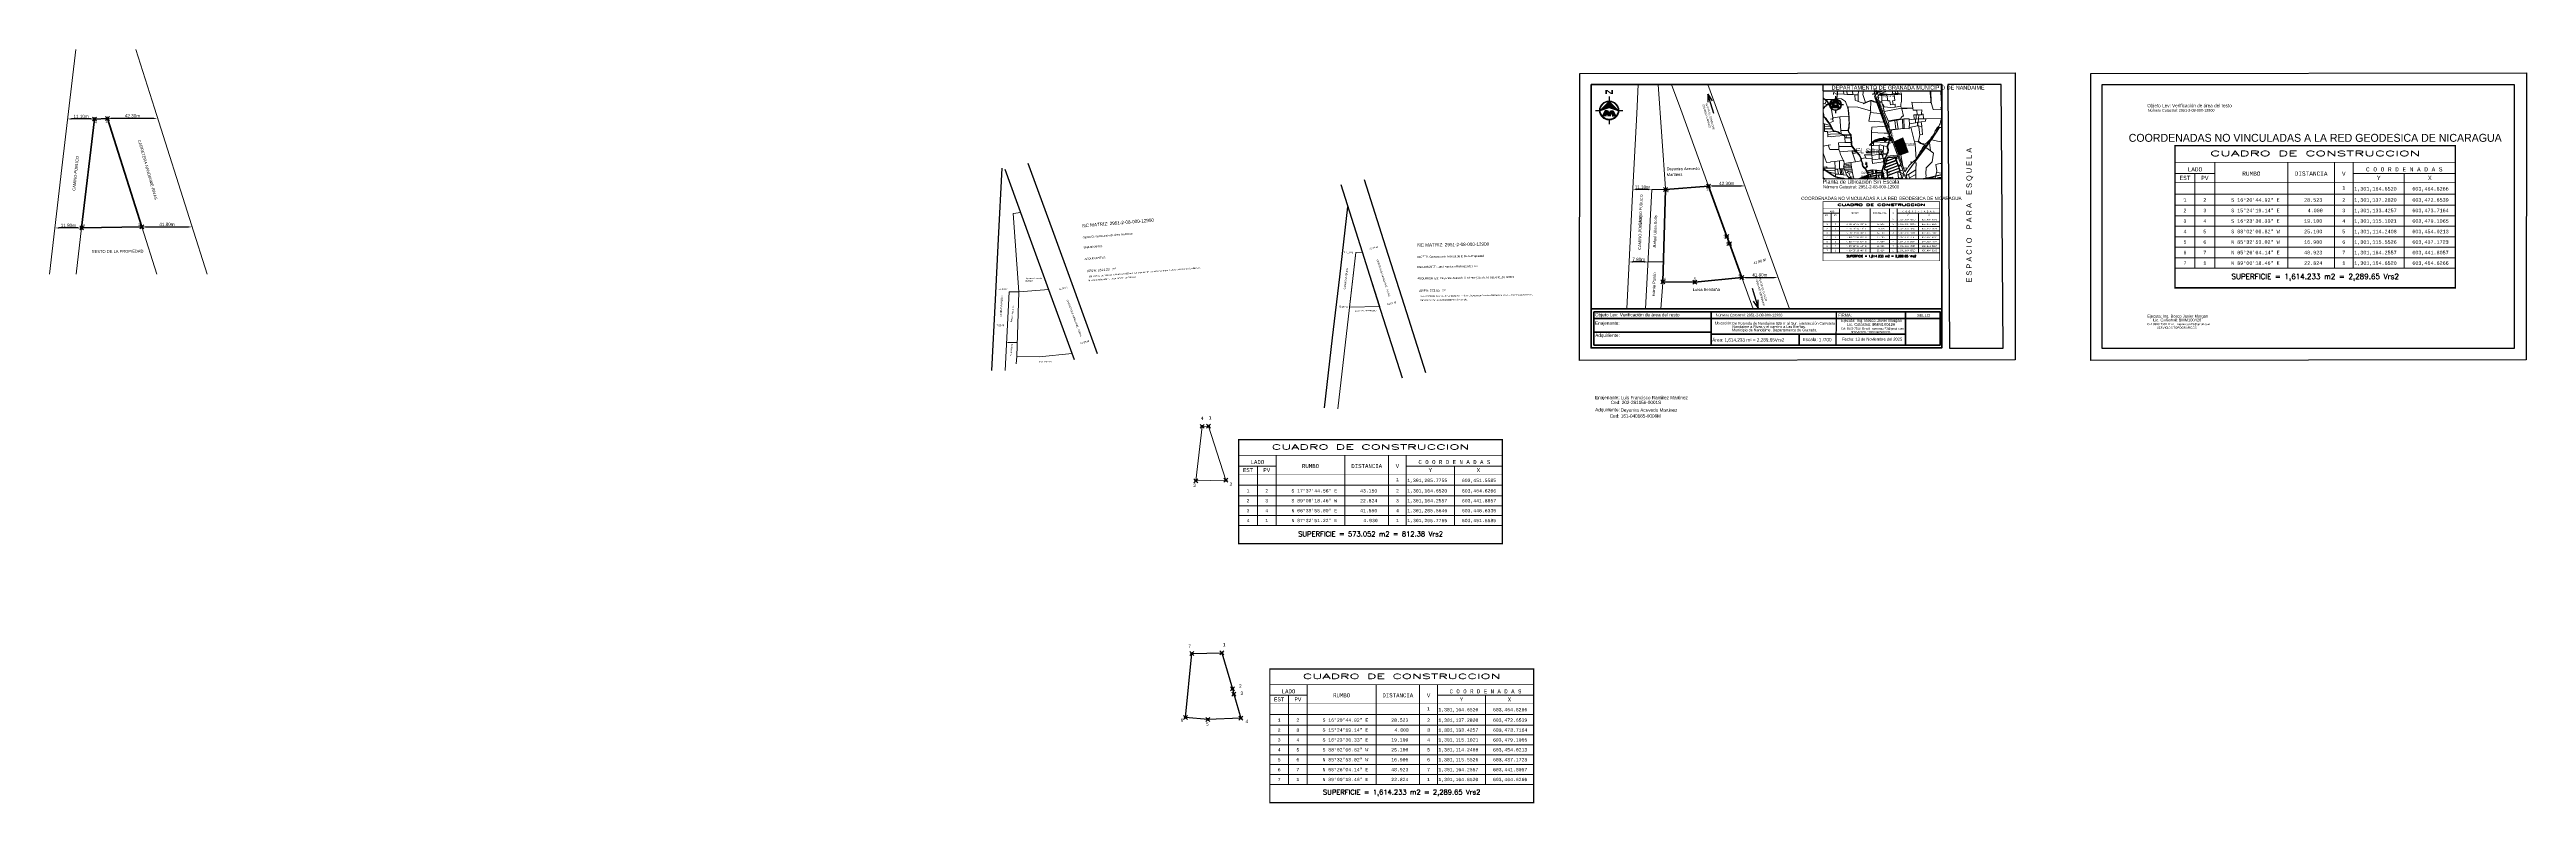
# Paper-space layout 'LAMINA DE TRABAJO' of a CAD drawing. Header units: millimetres. Extents: x 607183 to 613523, y 1318929 to 1323881.
# Drawn here: x 607183 to 609061, y 1323309 to 1323881 of the extents above; entities outside this region: 1.
# The model-space entities are those that its viewports show. They can reach past a viewport. Long polylines and large blocks are cut down to what shows.
import ezdxf
from ezdxf.enums import TextEntityAlignment as Align

# ---------------------------------------------------------------- set-up
doc = ezdxf.new("R2010")
doc.units = ezdxf.units.MM
doc.header["$PDMODE"] = 35
doc.header["$PDSIZE"] = 1.5
doc.linetypes.add('DASHED2', pattern=[0.375, 0.25, -0.125])
for name, color, linetype in [('0 - TEXTO', 5, 'Continuous'), ('2', 7, 'Continuous'), ('3', 7, 'Continuous'), ('4', 7, 'Continuous'), ('CVL_CUADCON', 1, 'Continuous'), ('CVL_CUADCON_LIN', 8, 'Continuous'), ('CVL_CUADCON_TIT', 1, 'Continuous'), ('CVL_CUADCON_TX', 2, 'Continuous'), ('CVL_PUNTO', 250, 'Continuous'), ('CVL_PUNTO_NUM', 2, 'Continuous'), ('NORTE', 1, 'Continuous'), ('ROTULOS LOTES', 1, 'Continuous'), ('TEXTOS', 2, 'Continuous')]:
    doc.layers.add(name, color=color, linetype=linetype)
doc.styles.add('HECTOR LOPEZ', font='arial.ttf')
doc.styles.add('HUECA1', font='HUECA1.shx')
doc.styles.add('LOPEZ', font='TCCM____.TTF')
doc.styles.add('MONOTXT4', font='Monotxt4.shx')
doc.styles.add('ROMANS', font='ROMANS', dxfattribs={"height": 0.2})
doc.styles.add('ROTULOS', font='arial.ttf', dxfattribs={"height": 3})
doc.styles.get("Standard").update_dxf_attribs({"font": 'TCCM____.TTF'})
doc.styles.add('Style-ENGINEERING', font='ENGINEERING.shx')
doc.dimstyles.new('COTA PARA REFERENCIA DE CALLES', dxfattribs={"dimtxt": 2.5, "dimasz": 2.8, "dimexe": 1.25, "dimexo": 0.625, "dimtad": 1, "dimtxsty": 'Standard', "dimcen": 2.5, "dimse1": 1, "dimse2": 1, "dimadec": 0, "dimazin": 0, "dimtfac": 1, "dimtmove": 0, "dimatfit": 3, "dimfxl": 1, "dimarcsym": 0})
doc.dimstyles.new('ISO-25', dxfattribs={"dimtxt": 2.5, "dimasz": 2.5, "dimexe": 1.25, "dimexo": 0.625, "dimtad": 1, "dimtxsty": 'Standard', "dimcen": 2.5, "dimadec": 0, "dimazin": 0, "dimtfac": 1, "dimtmove": 0, "dimatfit": 3, "dimfxl": 1, "dimarcsym": 0})
doc.dimstyles.new('STANDARD$0', dxfattribs={"dimtxt": 0.6, "dimasz": 0.5, "dimexe": 0.125, "dimexo": 0.000625, "dimgap": 0.0625, "dimtad": 0, "dimzin": 1, "dimdsep": 46, "dimtxsty": 'ROMANS', "dimblk1": 'ARCHTICK', "dimblk2": 'ARCHTICK', "dimsah": 1, "dimcen": 2.5, "dimclrd": 1, "dimclre": 1, "dimclrt": 30, "dimaunit": 1, "dimadec": 0, "dimazin": 0, "dimtfac": 1, "dimtix": 1, "dimtofl": 0, "dimtmove": 1, "dimatfit": 3, "dimldrblk": 'ARCHTICK', "dimfxl": 1, "dimtolj": 1, "dimtzin": 1, "dimarcsym": 0})

# ---------------------------------------------------------------- blocks, each defined once
blk = doc.blocks.new('*D351')
at = {"color": 0, "lineweight": -2, "transparency": 16777216}
for p, q in [((608566.5, 1323847.3), (608565, 1323846.8)), ((608567, 1323844.9), (608577, 1323817.2)), ((608578.1, 1323815), (608576.6, 1323814.5))]:
    blk.add_line(p, q, dxfattribs=at)
at = {"color": 0, "lineweight": 0, "transparency": 16777216}
for points in [[(608567.4, 1323845), (608566.6, 1323844.7), (608566.2, 1323847.2)], [(608577.4, 1323817.4), (608576.6, 1323817.1), (608577.8, 1323814.9)]]:
    blk.add_solid(points, dxfattribs=at)
at = {"layer": 'Defpoints', "color": 0, "lineweight": 0, "transparency": 16777216}
for p in [(608567.1, 1323847.6), (608577.8, 1323814.9), (608578.7, 1323815.2)]:
    blk.add_point(p, dxfattribs=at)
at = {"color": 0, "lineweight": 0, "transparency": 16777216, "insert": (608573.8, 1323831.7), "char_height": 2.5, "attachment_point": 5, "rotation": 289.815}
blk.add_mtext('Ref. hacia la rotonda: 925m ', dxfattribs=at)
blk = doc.blocks.new('*D352')
at = {"color": 0, "lineweight": -2, "transparency": 16777216}
blk.add_line((607214.2, 1323828.3), (607199.5, 1323828.3), dxfattribs=at)
at = {"color": 0, "lineweight": 0, "transparency": 16777216}
for points in [[(607199.5, 1323828.8), (607199.5, 1323827.8), (607196.7, 1323828.3)], [(607214.2, 1323828.8), (607214.2, 1323827.8), (607217, 1323828.3)]]:
    blk.add_solid(points, dxfattribs=at)
at = {"layer": 'Defpoints', "color": 0, "lineweight": 0, "transparency": 16777216}
for p in [(607196.7, 1323828.3), (607196.7, 1323828.3), (607217, 1323828.3)]:
    blk.add_point(p, dxfattribs=at)
at = {"color": 0, "lineweight": 0, "transparency": 16777216, "insert": (607206.9, 1323830.2), "char_height": 2.5, "attachment_point": 5}
blk.add_mtext('11.10m', dxfattribs=at)
blk = doc.blocks.new('*D353')
at = {"color": 0, "lineweight": -2, "transparency": 16777216}
blk.add_line((607229.6, 1323828.8), (607262, 1323828.8), dxfattribs=at)
at = {"color": 0, "lineweight": 0, "transparency": 16777216}
for points in [[(607229.6, 1323829.2), (607229.6, 1323828.3), (607226.8, 1323828.8)], [(607262, 1323829.2), (607262, 1323828.3), (607264.8, 1323828.8)]]:
    blk.add_solid(points, dxfattribs=at)
at = {"layer": 'Defpoints', "color": 0, "lineweight": 0, "transparency": 16777216}
for p in [(607226.8, 1323828.7), (607264.8, 1323829.2), (607264.8, 1323828.8)]:
    blk.add_point(p, dxfattribs=at)
at = {"color": 0, "lineweight": 0, "transparency": 16777216, "insert": (607245.8, 1323830.7), "char_height": 2.5, "attachment_point": 5}
blk.add_mtext('42.30m', dxfattribs=at)
blk = doc.blocks.new('*D354')
at = {"color": 0, "lineweight": -2, "transparency": 16777216}
blk.add_line((607255.8, 1323746.5), (607288.3, 1323746.5), dxfattribs=at)
at = {"color": 0, "lineweight": 0, "transparency": 16777216}
for points in [[(607255.8, 1323746.9), (607255.8, 1323746), (607253, 1323746.5)], [(607288.3, 1323746.9), (607288.3, 1323746), (607291.1, 1323746.5)]]:
    blk.add_solid(points, dxfattribs=at)
at = {"layer": 'Defpoints', "color": 0, "lineweight": 0, "transparency": 16777216}
for p in [(607253, 1323746.5), (607291.1, 1323746.5), (607291.1, 1323746.5)]:
    blk.add_point(p, dxfattribs=at)
at = {"color": 0, "lineweight": 0, "transparency": 16777216, "insert": (607272, 1323748.4), "char_height": 2.5, "attachment_point": 5}
blk.add_mtext('41.80m', dxfattribs=at)
blk = doc.blocks.new('*D355')
at = {"color": 0, "lineweight": -2, "transparency": 16777216}
blk.add_line((607204.5, 1323745.7), (607189.9, 1323745.7), dxfattribs=at)
at = {"color": 0, "lineweight": 0, "transparency": 16777216}
for points in [[(607189.9, 1323746.1), (607189.9, 1323745.2), (607187.1, 1323745.7)], [(607204.5, 1323746.1), (607204.5, 1323745.2), (607207.3, 1323745.7)]]:
    blk.add_solid(points, dxfattribs=at)
at = {"layer": 'Defpoints', "color": 0, "lineweight": 0, "transparency": 16777216}
for p in [(607187.1, 1323745.8), (607187.1, 1323745.7), (607207.3, 1323745.7)]:
    blk.add_point(p, dxfattribs=at)
at = {"color": 0, "lineweight": 0, "transparency": 16777216, "insert": (607197.2, 1323747.6), "char_height": 2.5, "attachment_point": 5}
blk.add_mtext('11.80m', dxfattribs=at)
blk = doc.blocks.new('*D360')
at = {"color": 0, "lineweight": -2, "transparency": 16777216}
blk.add_line((608443.7, 1323777.5), (608465.7, 1323777.5), dxfattribs=at)
at = {"color": 0, "lineweight": 0, "transparency": 16777216}
for points in [[(608443.7, 1323778), (608443.7, 1323777.1), (608440.9, 1323777.5)], [(608465.7, 1323778), (608465.7, 1323777.1), (608468.5, 1323777.5)]]:
    blk.add_solid(points, dxfattribs=at)
at = {"layer": 'Defpoints', "color": 0, "lineweight": 0, "transparency": 16777216}
for p in [(608440.9, 1323777.5), (608468.5, 1323777.5), (608468.5, 1323777.5)]:
    blk.add_point(p, dxfattribs=at)
at = {"color": 0, "lineweight": 0, "transparency": 16777216, "insert": (608454.7, 1323779.4), "char_height": 2.5, "attachment_point": 5}
blk.add_mtext('42.30m', dxfattribs=at)
blk = doc.blocks.new('*D362')
at = {"color": 0, "lineweight": -2, "transparency": 16777216}
blk.add_line((608468.9, 1323708.2), (608490.8, 1323708.2), dxfattribs=at)
at = {"color": 0, "lineweight": 0, "transparency": 16777216}
for points in [[(608468.9, 1323708.6), (608468.9, 1323707.7), (608466.1, 1323708.2)], [(608490.8, 1323708.6), (608490.8, 1323707.7), (608493.6, 1323708.2)]]:
    blk.add_solid(points, dxfattribs=at)
at = {"layer": 'Defpoints', "color": 0, "lineweight": 0, "transparency": 16777216}
for p in [(608466.1, 1323708.2), (608493.6, 1323708.5), (608493.6, 1323708.2)]:
    blk.add_point(p, dxfattribs=at)
at = {"color": 0, "lineweight": 0, "transparency": 16777216, "insert": (608479.8, 1323710.1), "char_height": 2.5, "attachment_point": 5}
blk.add_mtext('41.80m', dxfattribs=at)
blk = doc.blocks.new('*D363')
at = {"color": 0, "lineweight": -2, "transparency": 16777216}
blk.add_line((608395.1, 1323774.8), (608386.3, 1323774.8), dxfattribs=at)
at = {"color": 0, "lineweight": 0, "transparency": 16777216}
for points in [[(608386.3, 1323775.2), (608386.3, 1323774.3), (608383.5, 1323774.8)], [(608395.1, 1323775.2), (608395.1, 1323774.3), (608397.9, 1323774.8)]]:
    blk.add_solid(points, dxfattribs=at)
at = {"layer": 'Defpoints', "color": 0, "lineweight": 0, "transparency": 16777216}
for p in [(608383.5, 1323774.8), (608383.5, 1323774.3), (608397.9, 1323774.8)]:
    blk.add_point(p, dxfattribs=at)
at = {"color": 0, "lineweight": 0, "transparency": 16777216, "insert": (608390.7, 1323776.7), "char_height": 2.5, "attachment_point": 5}
blk.add_mtext('11.10m', dxfattribs=at)
blk = doc.blocks.new('*D364')
at = {"color": 0, "lineweight": -2, "transparency": 16777216}
blk.add_line((608392.3, 1323719.9), (608383.5, 1323719.9), dxfattribs=at)
at = {"color": 0, "lineweight": 0, "transparency": 16777216}
for points in [[(608383.5, 1323720.4), (608383.5, 1323719.4), (608380.7, 1323719.9)], [(608392.3, 1323720.4), (608392.3, 1323719.4), (608395.1, 1323719.9)]]:
    blk.add_solid(points, dxfattribs=at)
at = {"layer": 'Defpoints', "color": 0, "lineweight": 0, "transparency": 16777216}
for p in [(608380.7, 1323720.6), (608380.7, 1323719.9), (608395.1, 1323719.9)]:
    blk.add_point(p, dxfattribs=at)
at = {"color": 0, "lineweight": 0, "transparency": 16777216, "insert": (608387.9, 1323721.8), "char_height": 2.5, "attachment_point": 5}
blk.add_mtext('7.80m', dxfattribs=at)
blk = doc.blocks.new('_ARCHTICK')
at = {"color": 0, "linetype": 'ByBlock', "const_width": 0.15}
blk.add_lwpolyline([(-0.5, -0.5), (0.5, 0.5)], dxfattribs=at)
blk = doc.blocks.new('*D340')
at = {"layer": 'CVL_CUADCON_TIT', "color": 1, "lineweight": -2, "ltscale": 0.5, "transparency": 16777216}
for p, q in [((619839, 1321738), (619828, 1321736)), ((619828, 1321736), (619830, 1321722)), ((619834, 1321707), (619831, 1321721)), ((619845, 1321710), (619833, 1321707))]:
    blk.add_line(p, q, dxfattribs=at)
at = {"layer": 'Defpoints', "color": 0, "lineweight": 5, "ltscale": 0.5, "transparency": 16777216}
for p in [(619828, 1321736), (619839, 1321738), (619845, 1321710)]:
    blk.add_point(p, dxfattribs=at)
at = {"layer": 'CVL_CUADCON_TIT', "color": 1, "lineweight": -2, "ltscale": 0.5, "transparency": 16777216, "xscale": 0.5, "yscale": 0.5, "zscale": 0.5}
for p, rotation in [((619828, 1321736), 101.5907213995538), ((619834, 1321707), 281.5907213995538)]:
    blk.add_blockref('_ARCHTICK', p, dxfattribs=dict(at, rotation=rotation))
at = {"layer": 'CVL_CUADCON_TIT', "color": 30, "lineweight": 5, "ltscale": 0.5, "transparency": 16777216, "insert": (619831, 1321722), "char_height": 0.2, "attachment_point": 5, "rotation": 281.5907, "style": 'ROMANS'}
blk.add_mtext('\\A1;29.48m.', dxfattribs=at)
blk = doc.blocks.new('*D341')
at = {"layer": 'CVL_CUADCON_TIT', "color": 1, "lineweight": -2, "ltscale": 0.5, "transparency": 16777216}
for p, q in [((619848, 1321698), (619842, 1321696)), ((619842, 1321696), (619847, 1321669)), ((619853, 1321640), (619848, 1321667)), ((619859, 1321641), (619853, 1321640))]:
    blk.add_line(p, q, dxfattribs=at)
at = {"layer": 'Defpoints', "color": 0, "lineweight": 5, "ltscale": 0.5, "transparency": 16777216}
for p in [(619848, 1321698), (619853, 1321640), (619859, 1321641)]:
    blk.add_point(p, dxfattribs=at)
at = {"layer": 'CVL_CUADCON_TIT', "color": 1, "lineweight": -2, "ltscale": 0.5, "transparency": 16777216, "xscale": 0.5, "yscale": 0.5, "zscale": 0.5}
for p, rotation in [((619842, 1321696), 101.2496912031073), ((619853, 1321640), 281.2496912031073)]:
    blk.add_blockref('_ARCHTICK', p, dxfattribs=dict(at, rotation=rotation))
at = {"layer": 'CVL_CUADCON_TIT', "color": 30, "lineweight": 5, "ltscale": 0.5, "transparency": 16777216, "insert": (619848, 1321668), "char_height": 0.2, "attachment_point": 5, "rotation": 281.2497, "style": 'ROMANS'}
blk.add_mtext('\\A1;57.75m.', dxfattribs=at)
blk = doc.blocks.new('*D342')
at = {"layer": 'CVL_CUADCON_TIT', "color": 1, "lineweight": -2, "ltscale": 0.5, "transparency": 16777216}
for p, q in [((619812, 1321622), (619834, 1321633)), ((619814, 1321618), (619812, 1321622)), ((619857, 1321644), (619835, 1321633)), ((619859, 1321641), (619857, 1321645))]:
    blk.add_line(p, q, dxfattribs=at)
at = {"layer": 'Defpoints', "color": 0, "lineweight": 5, "ltscale": 0.5, "transparency": 16777216}
for p in [(619812, 1321622), (619814, 1321618), (619859, 1321641)]:
    blk.add_point(p, dxfattribs=at)
at = {"layer": 'CVL_CUADCON_TIT', "color": 1, "lineweight": -2, "ltscale": 0.5, "transparency": 16777216, "xscale": 0.5, "yscale": 0.5, "zscale": 0.5}
for p, rotation in [((619812, 1321622), 207.0239957313114), ((619857, 1321644), 27.02399573131138)]:
    blk.add_blockref('_ARCHTICK', p, dxfattribs=dict(at, rotation=rotation))
at = {"layer": 'CVL_CUADCON_TIT', "color": 30, "lineweight": 5, "ltscale": 0.5, "transparency": 16777216, "insert": (619835, 1321633), "char_height": 0.2, "attachment_point": 5, "rotation": 27.024, "style": 'ROMANS'}
blk.add_mtext('\\A1;50.05m.', dxfattribs=at)
blk = doc.blocks.new('*D343')
at = {"layer": 'CVL_CUADCON_TIT', "color": 1, "lineweight": -2, "ltscale": 0.5, "transparency": 16777216}
for p, q in [((619845, 1321709), (619847, 1321710)), ((619845, 1321709), (619845, 1321709)), ((619851, 1321711), (619848, 1321710)), ((619851, 1321711), (619851, 1321711))]:
    blk.add_line(p, q, dxfattribs=at)
at = {"layer": 'Defpoints', "color": 0, "lineweight": 5, "ltscale": 0.5, "transparency": 16777216}
for p in [(619845, 1321709), (619851, 1321711), (619851, 1321711)]:
    blk.add_point(p, dxfattribs=at)
at = {"layer": 'CVL_CUADCON_TIT', "color": 1, "lineweight": -2, "ltscale": 0.5, "transparency": 16777216, "xscale": 0.5, "yscale": 0.5, "zscale": 0.5}
for p, rotation in [((619845, 1321709), 193.5098160796311), ((619851, 1321711), 13.50981607963101)]:
    blk.add_blockref('_ARCHTICK', p, dxfattribs=dict(at, rotation=rotation))
at = {"layer": 'CVL_CUADCON_TIT', "color": 30, "lineweight": 5, "ltscale": 0.5, "transparency": 16777216, "insert": (619848, 1321710), "char_height": 0.2, "attachment_point": 5, "rotation": 13.5098, "style": 'ROMANS'}
blk.add_mtext('\\A1;6.73m.', dxfattribs=at)
blk = doc.blocks.new('*D344')
at = {"layer": 'CVL_CUADCON_TIT', "color": 1, "lineweight": -2, "ltscale": 0.5, "transparency": 16777216}
for p, q in [((619847, 1321699), (619850, 1321700)), ((619847, 1321698), (619847, 1321699)), ((619853, 1321701), (619851, 1321700)), ((619853, 1321700), (619853, 1321701))]:
    blk.add_line(p, q, dxfattribs=at)
at = {"layer": 'Defpoints', "color": 0, "lineweight": 5, "ltscale": 0.5, "transparency": 16777216}
for p in [(619847, 1321698), (619853, 1321701), (619853, 1321700)]:
    blk.add_point(p, dxfattribs=at)
at = {"layer": 'CVL_CUADCON_TIT', "color": 1, "lineweight": -2, "ltscale": 0.5, "transparency": 16777216, "xscale": 0.5, "yscale": 0.5, "zscale": 0.5}
for p, rotation in [((619847, 1321699), 194.5225541666664), ((619853, 1321701), 14.52255416666638)]:
    blk.add_blockref('_ARCHTICK', p, dxfattribs=dict(at, rotation=rotation))
at = {"layer": 'CVL_CUADCON_TIT', "color": 30, "lineweight": 5, "ltscale": 0.5, "transparency": 16777216, "insert": (619850, 1321700), "char_height": 0.2, "attachment_point": 5, "rotation": 14.5226, "style": 'ROMANS'}
blk.add_mtext('\\A1;6.09m.', dxfattribs=at)
blk = doc.blocks.new('*D328')
at = {"layer": 'CVL_CUADCON_TIT', "color": 1, "lineweight": -2, "ltscale": 0.5, "transparency": 16777216}
for p, q in [((620191, 1321920), (620194, 1321920)), ((620191, 1321915), (620195, 1321915)), ((620194, 1321920), (620194, 1321918)), ((620194, 1321915), (620194, 1321917))]:
    blk.add_line(p, q, dxfattribs=at)
at = {"layer": 'Defpoints', "color": 0, "lineweight": 5, "ltscale": 0.5, "transparency": 16777216}
for p in [(620191, 1321920), (620191, 1321915), (620194, 1321920)]:
    blk.add_point(p, dxfattribs=at)
at = {"layer": 'CVL_CUADCON_TIT', "color": 1, "lineweight": -2, "ltscale": 0.5, "transparency": 16777216, "xscale": 0.5, "yscale": 0.5, "zscale": 0.5}
for p, rotation in [((620194, 1321920), 95.50681631613995), ((620194, 1321915), 275.50681631614)]:
    blk.add_blockref('_ARCHTICK', p, dxfattribs=dict(at, rotation=rotation))
at = {"layer": 'CVL_CUADCON_TIT', "color": 30, "lineweight": 5, "ltscale": 0.5, "transparency": 16777216, "insert": (620194, 1321918), "char_height": 0.2, "attachment_point": 5, "rotation": 275.5068, "style": 'ROMANS'}
blk.add_mtext('\\A1;5.00m.', dxfattribs=at)
blk = doc.blocks.new('*D330')
at = {"layer": 'CVL_CUADCON_TIT', "color": 1, "lineweight": -2, "ltscale": 0.5, "transparency": 16777216}
for p, q in [((620761, 1321315), (621495, 1321485)), ((622230, 1321656), (621496, 1321486)), ((622244, 1321597), (622230, 1321656)), ((620774, 1321256), (620760, 1321315))]:
    blk.add_line(p, q, dxfattribs=at)
at = {"layer": 'Defpoints', "color": 0, "lineweight": 5, "ltscale": 0.5, "transparency": 16777216}
for p in [(622230, 1321656), (622244, 1321597), (620774, 1321256)]:
    blk.add_point(p, dxfattribs=at)
at = {"layer": 'CVL_CUADCON_TIT', "color": 1, "lineweight": -2, "ltscale": 0.5, "transparency": 16777216, "xscale": 0.5, "yscale": 0.5, "zscale": 0.5}
for p, rotation in [((622230, 1321656), 13.05603376793928), ((620761, 1321315), 193.0560337679393)]:
    blk.add_blockref('_ARCHTICK', p, dxfattribs=dict(at, rotation=rotation))
at = {"layer": 'CVL_CUADCON_TIT', "color": 30, "lineweight": 5, "ltscale": 0.5, "transparency": 16777216, "insert": (621495, 1321486), "char_height": 0.2, "attachment_point": 5, "rotation": 13.056, "style": 'ROMANS'}
blk.add_mtext('\\A1;1508.60m.', dxfattribs=at)
blk = doc.blocks.new('*D333')
at = {"layer": 'CVL_CUADCON_TIT', "color": 1, "lineweight": -2, "ltscale": 0.5, "transparency": 16777216}
for p, q in [((621469, 1322928), (621470, 1322928)), ((621469, 1322921), (621470, 1322921)), ((621470, 1322928), (621470, 1322925)), ((621470, 1322921), (621470, 1322924))]:
    blk.add_line(p, q, dxfattribs=at)
at = {"layer": 'Defpoints', "color": 0, "lineweight": 5, "ltscale": 0.5, "transparency": 16777216}
for p in [(621469, 1322928), (621469, 1322921), (621470, 1322921)]:
    blk.add_point(p, dxfattribs=at)
at = {"layer": 'CVL_CUADCON_TIT', "color": 1, "lineweight": -2, "ltscale": 0.5, "transparency": 16777216, "xscale": 0.5, "yscale": 0.5, "zscale": 0.5}
for p, rotation in [((621470, 1322928), 92.71841631559488), ((621470, 1322921), 272.7184163155949)]:
    blk.add_blockref('_ARCHTICK', p, dxfattribs=dict(at, rotation=rotation))
at = {"layer": 'CVL_CUADCON_TIT', "color": 30, "lineweight": 5, "ltscale": 0.5, "transparency": 16777216, "insert": (621470, 1322924), "char_height": 0.2, "attachment_point": 5, "rotation": 272.7184, "style": 'ROMANS'}
blk.add_mtext('\\A1;6.94m.', dxfattribs=at)
blk = doc.blocks.new('*D334')
at = {"layer": 'CVL_CUADCON_TIT', "color": 1, "lineweight": -2, "ltscale": 0.5, "transparency": 16777216}
for p, q in [((621454, 1322921), (621454, 1322920)), ((621454, 1322920), (621461, 1322920)), ((621469, 1322920), (621462, 1322920)), ((621469, 1322921), (621469, 1322919))]:
    blk.add_line(p, q, dxfattribs=at)
at = {"layer": 'Defpoints', "color": 0, "lineweight": 5, "ltscale": 0.5, "transparency": 16777216}
for p in [(621454, 1322921), (621454, 1322920), (621469, 1322921)]:
    blk.add_point(p, dxfattribs=at)
at = {"layer": 'CVL_CUADCON_TIT', "color": 1, "lineweight": -2, "ltscale": 0.5, "transparency": 16777216, "xscale": 0.5, "yscale": 0.5, "zscale": 0.5}
for p, rotation in [((621454, 1322920), 178.4627186807124), ((621469, 1322920), 358.4627186807124)]:
    blk.add_blockref('_ARCHTICK', p, dxfattribs=dict(at, rotation=rotation))
at = {"layer": 'CVL_CUADCON_TIT', "color": 30, "lineweight": 5, "ltscale": 0.5, "transparency": 16777216, "insert": (621461, 1322920), "char_height": 0.2, "attachment_point": 5, "rotation": 358.4627, "style": 'ROMANS'}
blk.add_mtext('\\A1;15.66m.', dxfattribs=at)
blk = doc.blocks.new('*D335')
at = {"layer": 'CVL_CUADCON_TIT', "color": 1, "lineweight": -2, "ltscale": 0.5, "transparency": 16777216}
for p, q in [((621469, 1322921), (621468, 1322921)), ((621469, 1322921), (621469, 1322901)), ((621470, 1322879), (621469, 1322899)), ((621471, 1322880), (621470, 1322879))]:
    blk.add_line(p, q, dxfattribs=at)
at = {"layer": 'Defpoints', "color": 0, "lineweight": 5, "ltscale": 0.5, "transparency": 16777216}
for p in [(621469, 1322921), (621470, 1322879), (621471, 1322880)]:
    blk.add_point(p, dxfattribs=at)
at = {"layer": 'CVL_CUADCON_TIT', "color": 1, "lineweight": -2, "ltscale": 0.5, "transparency": 16777216, "xscale": 0.5, "yscale": 0.5, "zscale": 0.5}
for p, rotation in [((621469, 1322921), 92.31552403892205), ((621470, 1322879), 272.315524038922)]:
    blk.add_blockref('_ARCHTICK', p, dxfattribs=dict(at, rotation=rotation))
at = {"layer": 'CVL_CUADCON_TIT', "color": 30, "lineweight": 5, "ltscale": 0.5, "transparency": 16777216, "insert": (621469, 1322900), "char_height": 0.2, "attachment_point": 5, "rotation": 272.3155, "style": 'ROMANS'}
blk.add_mtext('\\A1;41.13m.', dxfattribs=at)

msp = doc.modelspace()

# ---------------------------------------------------------------- hatches: boundary and pattern name
at = {"lineweight": 0}
h = msp.add_hatch(color=8, dxfattribs=at)
h.dxf.hatch_style = 1
h.paths.add_polyline_path([(620086.56246, 1323231.44101, 1), (620046.71816, 1323231.44101, 1)])
h = msp.add_hatch(color=7, dxfattribs=at)
h.dxf.hatch_style = 1
h.paths.add_polyline_path([(620372.69587, 1322265.49581), (620350.44607, 1322265.10943), (620345.8127, 1322216.40636), (620362.6617, 1322215.09453), (620387.74693, 1322215.95581)])
h = msp.add_hatch(color=9, dxfattribs=at)
h.dxf.hatch_style = 1
h.paths.add_polyline_path([(620628.83459, 1322272.18875), (620434.33235, 1322185.99255), (620542.32728, 1321897.21348), (620588.74928, 1321902.05548), (620744.94364, 1321958.91947)])

# ---------------------------------------------------------------- linework, layer by layer
at = {"color": 7, "lineweight": 0}
msp.add_line((620588.74928, 1321902.05548), (620542.32728, 1321897.21348), dxfattribs=at)
at = {"color": 1, "lineweight": 5}
for points in [[(620246.10634, 1322547.96855), (620247.68696, 1322545.40352), (620260.57242, 1322545.37115), (620264.24045, 1322545.25509), (620271.50065, 1322545.65793), (620247.15628, 1322610.67748), (620243.12252, 1322610.58847), (620233.38028, 1322611.08137), (620227.75938, 1322610.86521), (620221.92047, 1322611.44414)], [(619997.49583, 1322183.99023), (619995.61513, 1322109.00074), (619950.36928, 1322106.15748), (619950.75328, 1322186.29348)], [(620560.15367, 1321675.92327), (620583.75204, 1321684.82068), (620589.50943, 1321669.03797), (620565.92038, 1321660.14416)]]:
    msp.add_lwpolyline(points, close=True, dxfattribs=at)
at = {"lineweight": 0}
msp.add_lwpolyline([(620350.44607, 1322265.10943), (620373.26696, 1322265.50573), (620381.29426, 1322238.13577), (620382.35684, 1322234.27949), (620387.74693, 1322215.95581), (620362.6617, 1322215.09453), (620345.8127, 1322216.40636)], close=True, dxfattribs=at)
at = {"color": 1, "lineweight": 5, "ltscale": 0.5, "flags": 128}
for points in [[(619839.58545, 1321962.98079), (619849.22245, 1321962.70879), (619858.83745, 1321962.43779), (619868.46345, 1321962.16579), (619878.08845, 1321961.89379), (619878.94345, 1321944.86279), (619869.31745, 1321945.13479), (619859.69145, 1321945.40679), (619850.05645, 1321945.67879), (619840.44045, 1321945.94979)], [(619878.08845, 1321961.89379), (619868.46345, 1321962.16579), (619858.83745, 1321962.43779), (619849.22245, 1321962.70879), (619839.58545, 1321962.98079), (619840.44045, 1321945.94979), (619850.05645, 1321945.67879), (619859.69145, 1321945.40679), (619869.31745, 1321945.13479), (619878.94345, 1321944.86279)]]:
    msp.add_lwpolyline(points, close=True, dxfattribs=at)
at = {"color": 1, "lineweight": 5}
for points in [[(620049.11022, 1321516.98792), (620044.64657, 1321566.18581)], [(620045.096, 1321566.61048), (620066.621, 1321563.42115)], [(620059.72111, 1321517.34217), (620049.65378, 1321516.53016)], [(620067.04138, 1321562.85341), (620060.29371, 1321517.87683)]]:
    msp.add_lwpolyline(points, dxfattribs=at)
at = {"color": 1, "lineweight": 5, "ltscale": 10, "flags": 128}
msp.add_lwpolyline([(620825.37717, 1321732.02796), (620819.80937, 1321726.32526), (620799.77487, 1321745.88586), (620809.97007, 1321752.30946)], close=True, dxfattribs=at)
at = {"color": 7, "lineweight": 0}
msp.add_circle((620066.64031, 1323231.44101), 19.92215, dxfattribs=at)
at = {"color": 1, "lineweight": 5}
for centre in [(620044.6014, 1321566.68377), (620049.1554, 1321516.48997), (620060.2195, 1321517.38237), (620067.1156, 1321563.34787)]:
    msp.add_circle(centre, 0.5, dxfattribs=at)
for p in [(620044.6014, 1321566.68377), (620049.1554, 1321516.48997), (620060.2195, 1321517.38237), (620067.1156, 1321563.34787)]:
    msp.add_point(p, dxfattribs=at)
at = {"color": 1, "lineweight": 5, "ltscale": 10}
msp.add_point((619106.89907, 1321458.40536), dxfattribs=at)
at = {"layer": '2', "color": 1, "lineweight": 5}
for p, q in [((618648.63928, 1323099.38148), (618942.22628, 1323010.56548)), ((618964.02428, 1323101.23748), (619062.85228, 1323099.34748)), ((619197.97228, 1323123.31248), (619215.22328, 1323221.45748)), ((619215.22328, 1323221.45748), (619213.58828, 1323443.11248)), ((619349.35328, 1323215.30748), (619215.22328, 1323221.45748)), ((619337.29128, 1323441.52148), (619349.35328, 1323215.30748)), ((619421.74928, 1323213.12948), (619349.35328, 1323215.30748)), ((619403.11028, 1323429.67448), (619421.74928, 1323213.12948)), ((619545.46128, 1323208.23448), (619421.74928, 1323213.12948)), ((619532.96128, 1323409.28348), (619545.46128, 1323208.23448)), ((619593.98628, 1323204.49548), (619545.46128, 1323208.23448)), ((619593.98628, 1323204.49548), (619659.78028, 1323201.54548)), ((619598.13028, 1323084.77648), (619593.98628, 1323204.49548)), ((619676.72628, 1323409.24848), (619659.78028, 1323201.54548)), ((619659.78028, 1323201.54548), (619665.25328, 1323060.98448)), ((619968.63028, 1323388.59548), (620091.51628, 1323042.82448)), ((620097.36128, 1323405.56848), (620159.47628, 1323264.83948)), ((620381.47928, 1323398.75748), (620412.23828, 1323221.08548)), ((618896.60528, 1322828.44248), (618625.51628, 1322928.89948)), ((618680.01728, 1322653.14748), (618932.63928, 1322573.36148)), ((618896.42428, 1322877.48848), (618894.71928, 1322869.34148)), ((618932.63928, 1322573.36148), (618932.66028, 1322513.63948)), ((618932.63928, 1322573.36148), (619054.56428, 1322541.18048)), ((618973.93028, 1323072.35548), (618942.22628, 1323010.56548)), ((618942.22628, 1323010.56548), (618995.45628, 1322993.00648)), ((618991.83228, 1322656.74948), (619036.31728, 1322594.38248)), ((619027.05328, 1323009.55948), (619063.12728, 1323017.00448)), ((619036.31728, 1322594.38248), (619064.66828, 1322555.25048)), ((619064.27628, 1322672.68348), (619098.11828, 1322680.09948)), ((619114.04428, 1322707.32248), (619266.14728, 1322722.80548)), ((619266.14728, 1322722.80548), (619457.86028, 1322743.17948)), ((619266.14728, 1322722.80548), (619288.55228, 1322431.02548)), ((619434.20128, 1322938.36448), (619447.14828, 1322940.67248)), ((619665.25328, 1323060.98448), (619598.13028, 1323084.77648)), ((619778.14628, 1323019.21448), (619665.25328, 1323060.98448)), ((619824.82528, 1323039.36748), (619778.14628, 1323019.21448)), ((619926.94628, 1322852.94448), (619934.72128, 1323070.54648)), ((620094.08228, 1323033.67748), (620179.07028, 1322797.40648)), ((620179.07028, 1322797.40648), (620247.15628, 1322610.67748)), ((620599.38028, 1322911.10548), (620228.33528, 1322844.67248)), ((620247.15628, 1322610.67748), (620280.42228, 1322522.52248)), ((620457.80628, 1322646.73548), (620498.35728, 1322654.05248)), ((620457.80628, 1322646.73548), (620478.83528, 1322462.46748)), ((620462.19328, 1322934.47048), (620585.87728, 1322956.44548)), ((620498.35728, 1322654.05248), (620622.05028, 1322675.26548)), ((620498.35728, 1322654.05248), (620526.54028, 1322466.30648)), ((620622.05028, 1322675.26548), (620652.98728, 1322679.42548)), ((620622.05028, 1322675.26548), (620633.09028, 1322476.90748)), ((620652.98728, 1322679.42548), (620656.50128, 1322473.35848)), ((620774.86328, 1322578.12248), (620768.27628, 1322492.91248)), ((620768.55728, 1322658.35948), (620880.87728, 1322674.87048)), ((620768.55728, 1322658.35948), (620774.86328, 1322578.12248)), ((620774.86328, 1322578.12248), (620905.93028, 1322598.65548)), ((620880.87728, 1322674.87048), (620902.45728, 1322675.62048)), ((620902.45728, 1322675.62048), (620920.97828, 1322677.35348)), ((620902.45728, 1322675.62048), (620905.93028, 1322598.65548)), ((620905.93028, 1322598.65548), (620954.85228, 1322606.82948)), ((620918.35528, 1322768.05248), (620938.91928, 1322768.79148)), ((620920.97828, 1322677.35348), (620918.35528, 1322768.05248)), ((620920.97828, 1322677.35348), (620969.96528, 1322680.19148)), ((620938.91928, 1322768.79148), (620934.36228, 1322872.42848)), ((620938.91928, 1322768.79148), (620978.03328, 1322768.97648)), ((620954.85228, 1322606.82948), (620948.63728, 1322532.80548)), ((620954.85228, 1322606.82948), (620964.23328, 1322608.20548)), ((620969.96528, 1322680.19148), (620964.23328, 1322608.20548)), ((620964.23328, 1322608.20548), (621028.37828, 1322617.82148)), ((620978.03328, 1322768.97648), (620969.96528, 1322680.19148)), ((620969.96528, 1322680.19148), (621074.09828, 1322680.59948)), ((621039.97328, 1322520.36248), (621028.37828, 1322617.82148)), ((621074.09828, 1322680.59948), (621124.38928, 1322680.65648)), ((621124.38928, 1322680.65648), (621457.21828, 1322693.79948)), ((618898.53828, 1321950.66848), (618826.31628, 1322076.82548)), ((618849.37128, 1322082.88048), (619013.68828, 1322110.04448)), ((618932.66028, 1322513.63948), (619064.82728, 1322507.71948)), ((618932.66028, 1322513.63948), (618933.59828, 1322465.10748)), ((618933.59828, 1322465.10748), (619064.95228, 1322470.10848)), ((618999.71228, 1322397.85548), (619065.18528, 1322400.48348)), ((618999.71228, 1322397.85548), (619003.46328, 1322347.06148)), ((619003.46328, 1322347.06148), (619065.35828, 1322348.63548)), ((619013.68828, 1322110.04448), (619066.12528, 1322118.90748)), ((619054.56428, 1322541.18048), (619064.77328, 1322523.73248)), ((619074.73028, 1322505.17848), (619064.72928, 1322536.93748)), ((619064.83728, 1322504.66248), (619074.73028, 1322505.17848)), ((619092.35528, 1322469.87148), (619064.95928, 1322468.05848)), ((619065.18528, 1322400.44148), (619168.47628, 1322407.20248)), ((619065.36028, 1322348.07748), (619271.48528, 1322357.79148)), ((619066.46528, 1322016.85948), (619247.78928, 1322020.43948)), ((619092.35528, 1322469.87148), (619074.73028, 1322505.17848)), ((619243.30128, 1322081.43948), (619526.50328, 1322084.28548)), ((619247.78928, 1322020.43948), (619243.30128, 1322081.43948)), ((619247.78928, 1322020.43948), (619263.18028, 1321966.57348)), ((619288.55228, 1322431.02548), (619445.01628, 1322431.00948)), ((619288.55228, 1322431.02548), (619292.82328, 1322356.80748)), ((619401.87428, 1322326.47048), (619368.10128, 1322323.36848)), ((619368.10128, 1322323.36848), (619372.05028, 1322273.55248)), ((619372.05028, 1322273.55248), (619405.83028, 1322274.36648)), ((619372.05028, 1322273.55248), (619377.92928, 1322169.59548)), ((619377.92928, 1322169.59548), (619508.72828, 1322173.60848)), ((619498.38828, 1322328.90448), (619401.87428, 1322326.47048)), ((619401.87428, 1322326.47048), (619405.83028, 1322274.36648)), ((619405.83028, 1322274.36648), (619506.28828, 1322274.01148)), ((619505.64628, 1322276.55248), (619498.38828, 1322328.90448)), ((619950.75328, 1322186.29348), (619950.36928, 1322106.15748)), ((619950.36928, 1322106.15748), (620116.20228, 1322116.57848)), ((619950.36928, 1322106.15748), (619955.82328, 1321972.45948)), ((619950.75328, 1322186.29348), (620320.71628, 1322168.06348)), ((620116.20228, 1322116.57848), (620118.64328, 1321970.16648)), ((620280.42228, 1322522.52248), (620198.13728, 1322518.58448)), ((620208.45428, 1322098.67148), (620206.66128, 1321922.25748)), ((620208.45428, 1322098.67148), (620289.52428, 1322083.03448)), ((620280.42228, 1322522.52248), (620293.99028, 1322484.66848)), ((620293.99028, 1322484.66848), (620339.27228, 1322368.82448)), ((620335.04028, 1322156.05748), (620344.22028, 1322234.10948)), ((620335.04028, 1322156.05748), (620410.68728, 1322172.44148)), ((620344.22028, 1322234.10948), (620354.38728, 1322322.58448)), ((620367.23828, 1322365.40248), (620542.32728, 1321897.21348)), ((620410.68728, 1322172.44148), (620514.33428, 1321894.51148)), ((620434.33235, 1322185.99255), (620628.83459, 1322272.18875)), ((620526.54028, 1322466.30648), (620478.83528, 1322462.46748)), ((620526.87428, 1322459.70348), (620526.54028, 1322466.30648)), ((620633.09028, 1322476.90748), (620526.87428, 1322459.70348)), ((620628.83459, 1322272.18875), (620744.94364, 1321958.91947)), ((620656.50128, 1322473.35848), (620633.09028, 1322476.90748)), ((620768.27628, 1322492.91248), (620800.44628, 1322500.13548)), ((620800.44628, 1322500.13548), (620948.63728, 1322532.80548)), ((620884.04828, 1322182.63848), (620800.44628, 1322500.13548)), ((620955.52428, 1322195.13248), (620884.04828, 1322182.63848)), ((620948.63728, 1322532.80548), (621039.97328, 1322520.36248)), ((621114.78428, 1322131.86248), (621103.02928, 1322116.73648)), ((621205.00528, 1322169.47248), (621128.54628, 1322065.17848)), ((621226.70928, 1321992.32748), (621128.54628, 1322065.17848)), ((621205.00528, 1322169.47248), (621226.70928, 1321992.32748)), ((618724.91128, 1321942.47948), (618898.53828, 1321950.66848)), ((618845.56828, 1321508.74848), (618928.72028, 1321582.18948)), ((618996.25328, 1321612.79248), (618912.05328, 1321614.69348)), ((618928.72028, 1321582.18948), (619068.23128, 1321487.88448)), ((619067.97228, 1321565.39448), (618962.84728, 1321571.06348)), ((618962.84728, 1321571.06348), (619011.65828, 1321536.43748)), ((618996.25328, 1321612.79248), (619067.81528, 1321612.66548)), ((619011.65828, 1321536.43748), (619068.10628, 1321525.25048)), ((619011.65828, 1321536.43748), (619068.19128, 1321499.83448)), ((619067.35928, 1321749.22848), (619159.68828, 1321761.97748)), ((619067.80028, 1321617.08048), (619165.50128, 1321617.69248)), ((619166.48228, 1321557.72648), (619067.96928, 1321566.49748)), ((619168.48128, 1321497.51848), (619068.11428, 1321522.80448)), ((619159.68828, 1321761.97748), (619261.39128, 1321774.30248)), ((619159.68828, 1321761.97748), (619165.50128, 1321617.69248)), ((619165.50128, 1321617.69248), (619165.80328, 1321592.79048)), ((619165.80328, 1321592.79048), (619216.57028, 1321595.39348)), ((619165.80328, 1321592.79048), (619166.48228, 1321557.72648)), ((619166.48228, 1321557.72648), (619168.48128, 1321497.51848)), ((619168.48128, 1321497.51848), (619168.84628, 1321488.37348)), ((619168.84628, 1321488.37348), (619235.20128, 1321483.27348)), ((619168.84628, 1321488.37348), (619172.00528, 1321437.32648)), ((619216.57028, 1321595.39348), (619259.45628, 1321598.67148)), ((619216.57028, 1321595.39348), (619235.20128, 1321483.27348)), ((619235.20128, 1321483.27348), (619283.76328, 1321479.24448)), ((619261.39128, 1321774.30248), (619259.45628, 1321598.67148)), ((619259.45628, 1321598.67148), (619271.12928, 1321599.56448)), ((619261.39128, 1321774.30248), (619339.63028, 1321786.21248)), ((619263.18028, 1321966.57348), (619522.19928, 1321988.32148)), ((619271.12928, 1321599.56448), (619297.25628, 1321602.39948)), ((619271.12928, 1321599.56448), (619283.76328, 1321479.24448)), ((619297.25628, 1321602.39948), (619327.97628, 1321603.50748)), ((619297.25628, 1321602.39948), (619309.19628, 1321476.48048)), ((619327.97628, 1321603.50748), (619335.64828, 1321473.47448)), ((619327.97628, 1321603.50748), (619360.34128, 1321600.93548)), ((619349.37928, 1321660.65548), (619513.66128, 1321680.73348)), ((619351.99028, 1321634.98548), (619518.56128, 1321654.30448)), ((619354.38128, 1321688.37048), (619510.28628, 1321706.65548)), ((619521.93128, 1321629.90648), (619356.11728, 1321612.62248)), ((619362.93128, 1321719.39448), (619505.62628, 1321738.42248)), ((619364.56428, 1321589.24948), (619525.30728, 1321603.47548)), ((619529.43528, 1321580.35048), (619375.80528, 1321565.88148)), ((619505.62628, 1321738.42248), (619601.60028, 1321752.04148)), ((619505.62628, 1321738.42248), (619510.28628, 1321706.65548)), ((619510.28628, 1321706.65548), (619513.66128, 1321680.73348)), ((619513.66128, 1321680.73348), (619518.56128, 1321654.30448)), ((619518.56128, 1321654.30448), (619521.93128, 1321629.90648)), ((619521.93128, 1321629.90648), (619525.30728, 1321603.47548)), ((619522.19928, 1321988.32148), (619601.43228, 1321993.77948)), ((619522.19928, 1321988.32148), (619601.60028, 1321752.04148)), ((619525.30728, 1321603.47548), (619529.43528, 1321580.35048)), ((619529.43528, 1321580.35048), (619531.80128, 1321551.88448)), ((619531.80128, 1321551.88448), (619539.00528, 1321518.85048)), ((619601.60028, 1321752.04148), (619724.48128, 1321771.80148)), ((619955.82328, 1321972.45948), (619958.19328, 1321905.91948)), ((619955.82328, 1321972.45948), (620118.64328, 1321970.16648)), ((619958.85528, 1321887.30948), (620119.81228, 1321915.51648)), ((619965.20128, 1321797.58848), (620214.80028, 1321827.45548)), ((620118.64328, 1321970.16648), (620119.81228, 1321915.51648)), ((620119.81228, 1321915.51648), (620206.66128, 1321922.25748)), ((620206.66128, 1321922.25748), (620284.62828, 1321926.44348)), ((620542.32728, 1321897.21348), (620630.07628, 1321656.76748)), ((620744.94364, 1321958.91947), (620588.74928, 1321902.05548)), ((620630.07628, 1321656.76748), (620642.95728, 1321620.82448)), ((620642.95728, 1321620.82448), (620721.46828, 1321618.65648)), ((620642.95728, 1321620.82448), (620674.21628, 1321535.53048)), ((620674.21628, 1321535.53048), (620721.46828, 1321618.65648)), ((620752.62128, 1321479.23048), (620911.95128, 1321577.84748)), ((620911.95128, 1321577.84748), (620908.56028, 1321480.47448)), ((621356.14728, 1321518.54248), (621329.90628, 1321399.31048)), ((618978.78428, 1321205.25048), (618919.29328, 1321384.89248)), ((619221.29928, 1321414.75448), (619213.70528, 1321412.63548)), ((619213.70528, 1321412.63548), (619273.41628, 1321284.96648)), ((619283.76328, 1321479.24448), (619309.19628, 1321476.48048)), ((619309.19628, 1321476.48048), (619335.64828, 1321473.47448)), ((619335.64828, 1321473.47448), (619416.97628, 1321466.80848)), ((619494.55628, 1321418.33248), (619559.31828, 1321430.67548)), ((619559.31828, 1321430.67548), (619563.91128, 1321423.05648)), ((619563.91128, 1321423.05648), (619592.31928, 1321346.33348)), ((619659.36028, 1321375.35846), (619648.56628, 1321371.13446)), ((619683.29528, 1321385.93646), (619659.36028, 1321375.35846)), ((619661.42728, 1321363.75246), (619659.36028, 1321375.35846)), ((619685.53328, 1321373.41846), (619683.29528, 1321385.93646)), ((619719.35328, 1321385.45746), (619694.47128, 1321378.92946)), ((619694.47128, 1321378.92946), (619696.54428, 1321369.51046)), ((619722.84328, 1321376.37046), (619696.54428, 1321369.51046)), ((619723.59128, 1321402.01546), (619713.65528, 1321398.11246)), ((619719.35328, 1321385.45746), (619713.65528, 1321398.11246)), ((619722.84328, 1321376.37046), (619719.35328, 1321385.45746)), ((619726.94628, 1321367.14246), (619722.84328, 1321376.37046)), ((619732.83228, 1321405.14246), (619723.59128, 1321402.01546)), ((619733.11428, 1321368.83746), (619723.59128, 1321402.01546)), ((619746.07628, 1321410.33346), (619732.83228, 1321405.14246)), ((619737.44228, 1321381.02346), (619732.83228, 1321405.14246)), ((619746.16128, 1321384.99546), (619737.44228, 1321381.02346)), ((619737.44228, 1321381.02346), (619739.12928, 1321370.57946)), ((619749.39028, 1321386.02046), (619746.09828, 1321403.93346)), ((619746.16228, 1321384.65046), (619749.39028, 1321386.02046)), ((619749.39028, 1321386.02046), (619760.67228, 1321391.14246)), ((619760.67228, 1321391.14246), (619764.91128, 1321372.28946)), ((619782.35728, 1321398.56246), (619770.55128, 1321393.93346)), ((619770.55128, 1321393.93346), (619772.89528, 1321382.14746)), ((619797.19628, 1321389.64546), (619772.89528, 1321382.14746)), ((619772.89528, 1321382.14746), (619775.01728, 1321372.64446)), ((619788.58428, 1321427.60146), (619777.13028, 1321423.13546)), ((619782.35728, 1321398.56246), (619777.13028, 1321423.13546)), ((619782.35728, 1321398.56246), (619793.68728, 1321403.78746)), ((619787.11028, 1321374.53446), (619791.56828, 1321350.19246)), ((619800.53928, 1321432.33746), (619788.58428, 1321427.60146)), ((619793.68728, 1321403.78746), (619788.58428, 1321427.60146)), ((619804.14028, 1321407.76546), (619793.68728, 1321403.78746)), ((619793.68728, 1321403.78746), (619796.32728, 1321393.94446)), ((619796.32728, 1321393.94446), (619826.24628, 1321404.76646)), ((619796.32728, 1321393.94446), (619798.06528, 1321385.34646)), ((619798.06528, 1321385.34646), (619827.28728, 1321392.38146)), ((619798.06528, 1321385.34646), (619799.82728, 1321375.98546)), ((619799.82728, 1321375.98546), (619827.96628, 1321380.18946)), ((619799.82728, 1321375.98546), (619802.47928, 1321364.10746)), ((619812.03628, 1321437.10946), (619800.53928, 1321432.33746)), ((619804.14028, 1321407.76546), (619800.53928, 1321432.33746)), ((619813.51828, 1321411.96646), (619804.14028, 1321407.76546)), ((619823.34028, 1321441.52046), (619812.03628, 1321437.10946)), ((619813.51828, 1321411.96646), (619812.03628, 1321437.10946)), ((619825.26928, 1321416.74646), (619813.51828, 1321411.96646)), ((619825.26928, 1321416.74646), (619823.34028, 1321441.52046)), ((619826.24628, 1321404.76646), (619825.26928, 1321416.74646)), ((619827.28728, 1321392.38146), (619826.24628, 1321404.76646)), ((619827.96628, 1321380.18946), (619827.28728, 1321392.38146)), ((619828.56228, 1321367.38446), (619827.96628, 1321380.18946)), ((619855.37828, 1321432.96746), (619833.70328, 1321430.17946)), ((619833.70328, 1321430.17946), (619834.70628, 1321417.38646)), ((619859.85178, 1321420.99417), (619834.70628, 1321417.38646)), ((619834.70628, 1321417.38646), (619835.48328, 1321405.29846)), ((619860.80128, 1321408.65546), (619835.48328, 1321405.29846)), ((619835.48328, 1321405.29846), (619836.52128, 1321393.01546)), ((619861.43728, 1321396.20746), (619836.52128, 1321393.01546)), ((619836.52128, 1321393.01546), (619837.56928, 1321380.37646)), ((619850.08428, 1321381.77046), (619837.56928, 1321380.37646)), ((619862.32628, 1321383.76746), (619850.08428, 1321381.77046)), ((619850.08428, 1321381.77046), (619851.48228, 1321357.74346)), ((619856.13628, 1321454.66746), (619851.81028, 1321453.16346)), ((619855.37828, 1321432.96746), (619851.81028, 1321453.16346)), ((619859.18028, 1321433.33646), (619855.37828, 1321432.96746)), ((619873.45628, 1321461.85446), (619856.13628, 1321454.66746)), ((619859.18028, 1321433.33646), (619877.67328, 1321435.41946)), ((619859.18028, 1321433.33646), (619859.85178, 1321420.99417)), ((619860.02171, 1321416.09555), (619860.80128, 1321408.65546)), ((619860.80128, 1321408.65546), (619881.10828, 1321411.25046)), ((619860.80128, 1321408.65546), (619861.43728, 1321396.20746)), ((619861.43728, 1321396.20746), (619882.70628, 1321398.93246)), ((619861.43728, 1321396.20746), (619862.32628, 1321383.76746)), ((619862.32628, 1321383.76746), (619874.07028, 1321385.44346)), ((619862.32628, 1321383.76746), (619863.67928, 1321359.53546)), ((619877.67328, 1321435.41946), (619873.45628, 1321461.85446)), ((619874.07028, 1321385.44346), (619885.26028, 1321386.94946)), ((619874.07028, 1321385.44346), (619876.59528, 1321361.14446)), ((619879.44908, 1321423.73867), (619877.67328, 1321435.41946)), ((619881.10828, 1321411.25046), (619879.46178, 1321418.94417)), ((619882.70628, 1321398.93246), (619881.10828, 1321411.25046)), ((619885.26028, 1321386.94946), (619882.70628, 1321398.93246)), ((620214.69628, 1321397.41246), (620172.01228, 1321393.33046)), ((620193.34628, 1321395.37046), (620194.31928, 1321380.46646)), ((620194.31928, 1321380.46646), (620195.50128, 1321365.13446)), ((620194.32028, 1321380.45846), (620216.51328, 1321383.67146)), ((620216.49528, 1321383.77246), (620214.45028, 1321397.38846)), ((620219.55528, 1321366.62046), (620216.48528, 1321383.82946)), ((620273.23828, 1321404.92246), (620263.61028, 1321403.86946)), ((620263.61028, 1321403.86946), (620270.88028, 1321340.88846)), ((620294.87128, 1321407.40446), (620273.23828, 1321404.92246)), ((620273.23828, 1321404.92246), (620275.33528, 1321382.95246)), ((620275.33528, 1321382.95246), (620297.77628, 1321385.61146)), ((620275.33528, 1321382.95246), (620276.30228, 1321372.95646)), ((620276.30228, 1321372.95646), (620299.18828, 1321376.03646)), ((620304.59728, 1321408.56246), (620294.87128, 1321407.40446)), ((620297.77628, 1321385.61146), (620294.87128, 1321407.40446)), ((620299.18828, 1321376.03646), (620297.77628, 1321385.61146)), ((620300.58128, 1321365.44346), (620299.18828, 1321376.03646)), ((620331.71128, 1321411.36146), (620304.59728, 1321408.56246)), ((620304.59728, 1321408.56246), (620306.56328, 1321387.55446)), ((620306.56328, 1321387.55446), (620309.22128, 1321367.17846)), ((620333.78728, 1321389.89946), (620306.59028, 1321387.34946)), ((620354.21728, 1321413.56546), (620331.71128, 1321411.36146)), ((620331.80228, 1321411.37046), (620333.79628, 1321389.79846)), ((620333.79628, 1321389.79846), (620335.70428, 1321370.67146)), ((620366.83528, 1321414.91146), (620354.21728, 1321413.56546)), ((620354.29528, 1321413.57346), (620359.98828, 1321351.99346)), ((620380.72228, 1321416.34646), (620366.83528, 1321414.91146)), ((620366.94728, 1321414.92346), (620372.21128, 1321353.67446)), ((620385.42028, 1321354.84246), (620380.43028, 1321416.31646)), ((620412.17328, 1321381.62646), (620433.18428, 1321383.33246)), ((620412.17328, 1321381.62646), (620415.38628, 1321358.41046)), ((620419.80335, 1321382.24599), (620423.49228, 1321359.76846)), ((620433.18428, 1321383.33246), (620441.67728, 1321384.09446)), ((620434.92228, 1321360.36046), (620433.18428, 1321383.33246)), ((620441.67728, 1321384.09446), (620468.17528, 1321386.93246)), ((620443.92428, 1321361.27146), (620441.67728, 1321384.09446)), ((620468.17528, 1321386.93246), (620480.94228, 1321388.53246)), ((620470.73028, 1321364.56546), (620468.17528, 1321386.93246)), ((620480.94228, 1321388.53246), (620500.01428, 1321390.50046)), ((620484.10728, 1321366.16146), (620480.94228, 1321388.53246)), ((620500.01428, 1321390.50046), (620530.73628, 1321394.22746)), ((620504.65528, 1321368.52646), (620500.01428, 1321390.50046)), ((620530.73628, 1321394.22746), (620597.41528, 1321401.54846)), ((620534.51228, 1321372.00446), (620530.73628, 1321394.22746)), ((620675.34628, 1321448.64648), (620742.65328, 1321267.76248)), ((620700.90128, 1321450.44048), (620730.86628, 1321367.16548)), ((620752.62128, 1321479.23048), (620776.09528, 1321407.57348)), ((620776.09528, 1321407.57348), (620908.56028, 1321480.47448)), ((620908.56028, 1321480.47448), (620907.05828, 1321352.88048)), ((621310.00028, 1321390.89548), (621350.93428, 1321110.33648)), ((621440.51328, 1321406.60048), (621511.45628, 1321194.48148))]:
    msp.add_line(p, q, dxfattribs=at)
for points in [[(621119.60128, 1323851.16548), (621127.13828, 1323837.01848), (621138.61128, 1323812.49648), (621149.10828, 1323784.65848), (621159.93028, 1323750.97948), (621167.64928, 1323721.84048), (621180.30928, 1323662.26048), (621189.88228, 1323605.94948), (621207.71928, 1323496.36148), (621216.48428, 1323443.85348), (621219.45828, 1323240.32148), (621225.38128, 1323170.75448), (621232.69428, 1323091.29048), (621235.32228, 1323063.11048), (621230.44128, 1323025.69748), (620827.85228, 1323047.09648), (620845.67328, 1322917.93948), (620599.38028, 1322911.10548)], [(621223.98328, 1323642.42048), (621240.97828, 1323036.48948), (621284.96528, 1322886.02548), (621470.97928, 1322878.71248)], [(618732.57828, 1323427.98348), (618761.57028, 1323337.26648), (618775.92128, 1323293.93948), (618791.50328, 1323254.94448), (618812.42228, 1323215.48948), (618836.04728, 1323185.97048), (618859.37228, 1323161.53148), (618886.71628, 1323142.21248), (618922.66528, 1323126.02048), (618949.20928, 1323111.01348), (618964.02428, 1323101.23748)], [(618814.91028, 1323192.63948), (618826.95928, 1323179.78848), (618846.19328, 1323158.61648), (618862.33028, 1323143.00648), (618882.75428, 1323130.73948), (618902.37628, 1323123.04048), (618927.13528, 1323108.77948), (618946.54428, 1323096.50348), (618965.21328, 1323081.67948), (618973.93028, 1323072.35548)], [(618964.02428, 1323101.23748), (618984.56128, 1323076.26448), (618998.96128, 1323056.06448), (619019.04628, 1323024.73448), (619027.05328, 1323009.55948)], [(619062.85128, 1323099.72548), (619193.97228, 1323100.42848), (619197.97228, 1323123.31248)], [(619197.97228, 1323123.31248), (619302.13928, 1323113.55748), (619385.35928, 1323055.72848), (619434.20128, 1322938.36448)], [(619779.36228, 1323311.28548), (619761.35828, 1323209.58048), (619824.82528, 1323039.36748)], [(619992.28428, 1323377.19248), (620010.97628, 1323323.33148), (620018.13228, 1323307.83648), (620030.10928, 1323293.87448), (620042.07528, 1323283.72548), (620056.07128, 1323274.59548), (620072.09328, 1323267.50248), (620091.66828, 1323261.17748), (620104.62628, 1323259.67248), (620113.26528, 1323258.92248)], [(620061.61528, 1323381.11148), (620059.63528, 1323362.55248), (620063.50928, 1323339.68048), (620071.18728, 1323318.84848), (620083.43228, 1323300.05648), (620096.94628, 1323281.26648), (620104.60428, 1323267.55148), (620113.26528, 1323258.92248)], [(620126.97828, 1323259.96048), (620120.09128, 1323270.11748), (620100.21028, 1323294.74448), (620084.14828, 1323316.32648), (620078.27128, 1323329.02648), (620074.41328, 1323346.05148), (620073.09428, 1323363.58948), (620073.27628, 1323389.51748), (620073.74028, 1323405.27848)], [(620126.97828, 1323259.96048), (620139.16728, 1323260.99548), (620159.47628, 1323264.83948)], [(620159.47628, 1323264.83948), (620175.71528, 1323270.96448), (620200.58128, 1323280.40848), (620225.18528, 1323292.64648), (620240.90528, 1323302.58448), (620247.49928, 1323306.15348)], [(620383.62228, 1323404.47948), (620379.33628, 1323393.03448), (620369.48128, 1323374.97148), (620352.51728, 1323355.62748), (620330.73328, 1323333.98748), (620309.45128, 1323314.89048), (620278.02428, 1323290.18548), (620245.06328, 1323269.03748), (620213.36128, 1323251.70348), (620189.76528, 1323242.51648), (620162.11328, 1323230.01848)], [(620412.23828, 1323221.08548), (620359.00528, 1323212.35448), (620162.11328, 1323230.01848)], [(620599.44828, 1323219.88548), (620595.10728, 1323242.70948), (620523.71828, 1323223.10048), (620363.44628, 1323202.23948), (620171.54228, 1323213.55248)], [(620422.09628, 1322994.50448), (620409.51428, 1323074.72848), (620457.24328, 1323079.05848), (620443.38628, 1323201.74648), (620599.44828, 1323219.88548)], [(620412.23828, 1323221.08548), (620521.51128, 1323237.56148), (620499.35728, 1323409.87348)], [(620585.87728, 1322956.44548), (620585.24928, 1322966.34948), (620584.29328, 1322982.34948), (620586.13428, 1322998.12648), (620592.89128, 1323027.42848), (620599.52428, 1323066.89448), (620602.81528, 1323130.72048), (620599.44828, 1323219.88548)], [(621372.65028, 1323426.29348), (621417.99528, 1323352.34048), (621455.40528, 1323262.54148), (621470.97928, 1322878.71248)], [(618894.71928, 1322869.34148), (618829.30928, 1322885.77248), (618831.26928, 1322893.92248), (618697.01928, 1322969.95848)], [(618838.56528, 1322901.61348), (618842.22828, 1322918.16548), (618903.04228, 1322904.48748)], [(618896.42428, 1322877.48848), (618839.67128, 1322891.45848), (618838.56528, 1322901.61348)], [(618894.71928, 1322869.34148), (618894.37528, 1322850.78548), (618896.60528, 1322828.44248)], [(618903.04228, 1322904.48748), (618900.06028, 1322897.09048), (618896.59528, 1322886.89348), (618896.42428, 1322877.48848)], [(618896.60528, 1322828.44248), (618898.26828, 1322812.70048), (618899.72728, 1322791.36648), (618903.19428, 1322772.59148), (618906.37628, 1322757.37248)], [(618995.45628, 1322993.00648), (618967.71828, 1322970.89848), (618941.50128, 1322949.05848), (618924.34028, 1322936.95748), (618914.78728, 1322925.94248), (618905.76528, 1322912.39048), (618903.04228, 1322904.48748)], [(619027.05328, 1323009.55948), (619016.73428, 1322999.04548), (619005.40228, 1322988.26848), (618990.75828, 1322978.73248), (618979.42628, 1322967.95548), (618967.33228, 1322957.17148), (618944.35728, 1322941.96848), (618923.94728, 1322923.99248), (618913.67128, 1322908.65048), (618907.49428, 1322889.28048), (618904.42228, 1322863.33048), (618907.44928, 1322836.92748), (618916.61228, 1322777.28848), (618920.90928, 1322750.89748), (618935.67328, 1322718.24748), (618955.63028, 1322701.40248), (618968.42528, 1322690.33648), (618991.83228, 1322656.74948)], [(618906.37628, 1322757.37248), (618909.76328, 1322747.74648), (618919.33228, 1322728.26448), (618932.44228, 1322710.34048), (618945.53628, 1322694.19448), (618973.26828, 1322659.63048), (618991.27728, 1322633.36448), (619013.87528, 1322605.10648), (619028.49928, 1322588.21248), (619041.07028, 1322573.84148), (619050.61428, 1322557.15448), (619054.56428, 1322541.18048)], [(618973.93028, 1323072.35548), (618983.13428, 1323065.32348), (618995.22228, 1323048.15248), (619003.22228, 1323033.73948), (619010.16128, 1323024.39948), (619012.75528, 1323018.32448), (619011.28328, 1323012.46548), (618995.45628, 1322993.00648)], [(619063.12228, 1323018.38448), (619066.95628, 1323015.07948), (619114.04428, 1322707.32248)], [(619098.11828, 1322680.09948), (619131.78728, 1322629.56548), (619064.50228, 1322605.06648)], [(619292.82328, 1322356.80748), (619282.65128, 1322361.36748), (619268.91128, 1322369.98848), (619249.30328, 1322387.75248), (619231.23428, 1322400.18048), (619208.09328, 1322409.80448), (619180.13628, 1322415.86248), (619157.01228, 1322419.38548), (619137.69528, 1322424.18648), (619128.27628, 1322431.79748), (619064.65528, 1322559.31348)], [(619098.11828, 1322680.09948), (619120.45328, 1322686.23448), (619114.04428, 1322707.32248)], [(619434.20128, 1322938.36448), (619443.24328, 1322883.98148), (619452.13828, 1322791.21348), (619457.86028, 1322743.17948)], [(619457.86028, 1322743.17948), (619460.54528, 1322691.32848), (619463.46628, 1322645.83148), (619464.86328, 1322600.33348), (619461.93128, 1322558.89548), (619458.99028, 1322520.76148), (619454.02328, 1322480.33748), (619449.50028, 1322462.53648), (619445.74228, 1322443.97448), (619445.01628, 1322431.00948)], [(619447.14828, 1322940.67248), (619449.03928, 1322900.51248), (619452.70628, 1322860.60948), (619462.03328, 1322795.29548), (619467.86128, 1322709.13248), (619471.38628, 1322629.57548), (619471.75928, 1322586.87148), (619468.58328, 1322541.87448), (619465.92928, 1322491.53948), (619462.44528, 1322465.86048), (619455.65728, 1322440.68548), (619454.18028, 1322424.16048), (619465.69128, 1322395.19948), (619484.31128, 1322367.01248), (619498.32528, 1322351.27348), (619509.28928, 1322336.29348), (619519.18628, 1322248.61148), (619524.25128, 1322163.20948), (619526.92028, 1322116.95048), (619530.78228, 1322098.40048), (619565.71428, 1322050.41048), (619610.30528, 1321999.89448), (619640.37828, 1321963.84448), (619662.79328, 1321941.25548), (619688.02328, 1321911.29848), (619697.71728, 1321896.31648), (619709.47028, 1321871.42348), (619723.77328, 1321843.48348), (619727.59628, 1321827.06548)], [(619447.14828, 1322940.67248), (619652.40228, 1322933.10548), (619926.94628, 1322852.94448)], [(619778.14628, 1323019.21448), (619779.95428, 1323008.28748), (619907.80628, 1323067.20148), (619918.72028, 1323070.01348), (619934.72128, 1323070.54648)], [(620091.51628, 1323042.82448), (620073.73528, 1323043.30548), (620052.39028, 1323046.57748), (620032.56528, 1323051.12248), (620005.87828, 1323057.18248), (619990.11228, 1323063.76748), (619977.39228, 1323070.86548), (619960.10228, 1323077.19448), (619944.35028, 1323078.69548), (619926.56928, 1323078.92248), (619905.75328, 1323074.82348), (619824.82528, 1323039.36748)], [(619927.80628, 1322818.12148), (619890.47928, 1322632.24848), (620247.15628, 1322610.67748)], [(619926.94628, 1322852.94448), (619939.14328, 1322851.43748), (619927.80628, 1322818.12148)], [(619927.80628, 1322818.12148), (619991.56728, 1322815.42248), (620135.89028, 1322797.59448), (620179.07028, 1322797.40648)], [(619934.72128, 1323070.54648), (619952.75728, 1323069.81148), (619964.69828, 1323068.55848), (619978.69028, 1323060.70048), (619996.74828, 1323052.33948), (620022.67728, 1323044.49848), (620051.13928, 1323039.71248), (620085.95128, 1323034.68148), (620094.08228, 1323033.67748)], [(620313.63028, 1322639.01648), (620586.66628, 1322681.72948), (620587.85328, 1322688.60448), (620588.74328, 1322699.03448), (620591.17728, 1322707.70248), (620599.66728, 1322719.74248), (620609.46128, 1322729.00148), (620625.87028, 1322737.31848), (620641.79628, 1322743.59648), (620608.96228, 1322895.96548), (620847.02928, 1322910.83948), (620849.78628, 1322871.98648), (620934.36228, 1322872.42848)], [(620478.83528, 1322462.46748), (620343.38928, 1322446.96748), (620319.23828, 1322616.46048), (620436.68528, 1322650.05648), (620457.80628, 1322646.73548)], [(620599.38028, 1322911.10548), (620594.11328, 1322926.54948), (620589.35128, 1322942.25248), (620585.87728, 1322956.44548)], [(620652.98728, 1322679.42548), (620764.95328, 1322683.22448), (620768.55728, 1322658.35948)], [(620880.87728, 1322674.87048), (620872.61828, 1322685.70548), (620870.61628, 1322767.00748), (620918.35528, 1322768.05248)], [(620934.36228, 1322872.42848), (621041.25228, 1322875.91748), (621036.48828, 1322786.91548)], [(620978.03328, 1322768.97648), (621034.14028, 1322771.13248), (621036.48828, 1322786.91548)], [(621028.37828, 1322617.82148), (621121.67228, 1322632.33948), (621124.38928, 1322680.65648)], [(621036.48828, 1322786.91548), (621071.04928, 1322785.52448), (621074.09828, 1322680.59948)], [(621457.21828, 1322693.79948), (621457.20428, 1322673.97648), (621446.46028, 1322617.43648), (621436.30128, 1322575.38948), (621423.64828, 1322550.59548), (621409.48028, 1322525.02248), (621387.90428, 1322502.92448), (621374.65728, 1322485.23948), (621350.67728, 1322451.93248), (621331.47628, 1322422.49048), (621320.79028, 1322403.05648), (621311.28328, 1322370.16548), (621299.12828, 1322346.13948), (621238.37628, 1322266.16548), (621218.42028, 1322236.20748), (621182.77028, 1322201.75248), (621149.16728, 1322166.04948), (621114.78428, 1322131.86248)], [(621470.97928, 1322878.71248), (621475.73928, 1322695.53248), (621457.21828, 1322693.79948)], [(618933.59828, 1322465.10748), (618934.10628, 1322407.67748), (618998.08928, 1322409.02248), (618999.71228, 1322397.85548)], [(619003.46328, 1322347.06148), (619007.48628, 1322294.23748), (619065.52028, 1322300.08848)], [(619013.68828, 1322110.04448), (619049.79228, 1322019.13748), (619066.46028, 1322018.52048)], [(619065.52328, 1322299.01748), (619088.26728, 1322296.75948), (619169.51728, 1322307.30548), (619368.10128, 1322323.36848)], [(619168.47628, 1322407.20248), (619157.03528, 1322411.25148), (619135.68328, 1322416.81148), (619113.27928, 1322435.58748), (619092.35528, 1322469.87148)], [(619271.48528, 1322357.79148), (619254.16928, 1322373.27048), (619235.84128, 1322387.73148), (619213.46128, 1322397.86548), (619191.85128, 1322404.69548), (619168.47628, 1322407.20248)], [(619243.30128, 1322081.43948), (619240.52628, 1322165.57348), (619377.92928, 1322169.59548)], [(619368.10128, 1322323.36848), (619345.73328, 1322328.92648), (619311.91828, 1322340.82148), (619286.99228, 1322352.98548), (619271.48528, 1322357.79148)], [(619495.57628, 1322335.25548), (619375.94328, 1322334.81848), (619360.19328, 1322335.55748), (619336.04328, 1322342.63848), (619312.65428, 1322350.22848), (619292.82328, 1322356.80748)], [(619445.01628, 1322431.00948), (619445.81028, 1322419.82648), (619450.68528, 1322402.04048), (619467.26628, 1322376.90048), (619484.86528, 1322350.74548), (619495.57628, 1322335.25548)], [(619508.72828, 1322173.60848), (619509.18028, 1322193.43548), (619506.80328, 1322225.96948), (619506.93028, 1322271.47048), (619505.64628, 1322276.55248)], [(619527.77828, 1322082.63548), (619525.22928, 1322085.93648), (619517.06528, 1322098.88748), (619510.91128, 1322119.46848), (619509.07828, 1322139.29248), (619508.72828, 1322173.60848)], [(619601.43228, 1321993.77948), (619577.22328, 1322022.21248), (619562.19228, 1322038.20448), (619542.57028, 1322061.05148), (619527.77828, 1322082.63548)], [(620198.13728, 1322518.58448), (619960.42728, 1322506.27448), (619952.85728, 1322389.27548)], [(620116.20228, 1322116.57848), (620138.04328, 1322117.62848), (620208.45428, 1322098.67148)], [(620278.68528, 1321871.78248), (620300.62128, 1321929.77248), (620308.92428, 1321957.74648), (620313.44828, 1321975.03848), (620317.44728, 1321998.43048), (620316.10228, 1322025.37348), (620309.96528, 1322039.85248), (620305.32428, 1322064.50248), (620306.26728, 1322090.68648), (620310.03528, 1322105.68948), (620317.35328, 1322122.73148), (620335.04028, 1322156.05748)], [(620289.52428, 1322083.03448), (620289.81228, 1322071.08848), (620292.92428, 1322048.21548), (620299.58428, 1322027.89048), (620304.69928, 1322015.69648), (620306.77028, 1322001.71848), (620301.77728, 1321970.44548), (620293.95928, 1321950.35248), (620284.62828, 1321926.44348)], [(620320.71628, 1322168.06348), (620320.81128, 1322158.06948), (620315.25428, 1322146.87648), (620299.84028, 1322118.12948), (620293.03828, 1322098.03748), (620289.52428, 1322083.03448)], [(620367.23828, 1322365.40248), (620379.10428, 1322434.15348), (620404.14228, 1322443.07548), (620526.87428, 1322459.70348)], [(620768.27628, 1322492.91248), (620764.76528, 1322468.22148), (620656.50128, 1322473.35848)], [(621128.54628, 1322065.17848), (620933.09828, 1321802.99848), (620876.82928, 1321730.44448)], [(620884.04828, 1322182.63848), (620899.12128, 1322133.50548), (620915.70328, 1321813.22248)], [(621103.02928, 1322116.73648), (621095.76328, 1322108.52248), (621077.78028, 1322083.41448), (621051.11128, 1322041.43548), (621022.94928, 1321996.89948), (621004.94128, 1321973.82448), (620973.33128, 1321920.35448), (620944.21528, 1321870.72448), (620915.70328, 1321813.22248)], [(621103.02928, 1322116.73648), (621011.48528, 1322146.45848), (620955.52428, 1322195.13248)], [(621039.97328, 1322520.36248), (621058.87128, 1322344.20248), (621000.52528, 1322338.21048), (620968.18228, 1322198.57848)], [(621114.78428, 1322131.86248), (621019.75128, 1322155.95448), (620968.18228, 1322198.57848)], [(621247.73628, 1322227.38748), (621230.74728, 1322204.07048), (621205.00528, 1322169.47248)], [(621524.17928, 1322492.00248), (621425.85928, 1322493.94748), (621247.73628, 1322227.38748)], [(621247.73628, 1322227.38748), (621416.58028, 1322190.65548), (621513.91528, 1322186.15848), (621541.26128, 1321941.73048)], [(618928.72028, 1321582.18948), (618909.76528, 1321600.56848), (618886.98828, 1321620.43848)], [(618845.56828, 1321508.74848), (618867.04028, 1321464.21548), (618887.39928, 1321430.60048), (618897.39528, 1321420.27248), (618915.05528, 1321404.67648), (618935.74528, 1321391.14148), (618955.38028, 1321381.91748), (618985.43428, 1321372.02548), (619027.65128, 1321365.03948), (619068.65828, 1321360.05748)], [(618886.32528, 1321637.96748), (618974.64128, 1321644.36248), (618996.25328, 1321612.79248)], [(618886.32528, 1321637.96748), (618906.53828, 1321620.87048), (618917.56728, 1321608.51748)], [(618898.53828, 1321950.66848), (618980.91928, 1321738.45048), (619067.37028, 1321745.83148)], [(618917.56728, 1321608.51748), (618929.60728, 1321596.68348), (618962.84728, 1321571.06348)], [(619068.19328, 1321499.43248), (619090.44028, 1321481.90148), (619118.60628, 1321463.15748), (619143.64928, 1321450.73148), (619161.54628, 1321441.02148), (619172.00528, 1321437.32648)], [(619213.70528, 1321412.63548), (619198.92928, 1321416.28148), (619182.62328, 1321420.41848), (619168.84528, 1321425.60048), (619148.13228, 1321437.05848), (619112.61328, 1321454.70348), (619081.38028, 1321474.93748), (619068.23828, 1321485.70448)], [(619398.04528, 1321515.07648), (619433.38028, 1321520.06348), (619444.49428, 1321546.11048), (619531.80128, 1321551.88448)], [(619539.00528, 1321518.85048), (619463.79228, 1321504.64848), (619494.55628, 1321418.33248)], [(619539.00528, 1321518.85048), (619544.98628, 1321469.29148), (619559.31828, 1321430.67548)], [(619724.48128, 1321771.80148), (619721.41028, 1321779.93148), (619720.33428, 1321801.53648), (619716.97128, 1321823.39148), (619710.82228, 1321842.19248), (619696.51328, 1321872.67448), (619682.47328, 1321897.56348), (619665.90028, 1321920.16248), (619647.54428, 1321944.53648), (619630.72528, 1321964.08348), (619616.72128, 1321976.26348), (619601.43228, 1321993.77948)], [(619865.47228, 1321491.64048), (619858.05828, 1321508.66048), (619847.29228, 1321543.72248), (619832.21728, 1321575.72848), (619823.01728, 1321595.79548), (619804.68728, 1321610.76548), (619779.48828, 1321629.53748), (619767.76328, 1321644.26248), (619757.29228, 1321664.83648), (619752.91928, 1321684.40248), (619750.82528, 1321706.76848), (619748.22828, 1321727.09948), (619738.00528, 1321749.45348), (619724.48128, 1321771.80148)], [(619915.11328, 1321325.30946), (619913.64328, 1321325.16346), (619909.04528, 1321337.49146), (619906.96428, 1321345.67246), (619903.43528, 1321356.30346), (619898.93028, 1321370.56846), (619891.03028, 1321419.28246), (619884.98028, 1321457.41746), (619882.22628, 1321470.97246), (619880.79828, 1321477.74746), (619878.57928, 1321485.46646), (619867.01328, 1321481.30246), (619870.32628, 1321472.75146), (619746.03528, 1321422.49746)], [(620281.67107, 1321919.59641), (620275.29028, 1321904.82248), (620262.41728, 1321875.82548), (620252.32228, 1321852.67848), (620243.49228, 1321831.05848)], [(620630.07628, 1321656.76748), (620588.74928, 1321902.05548), (620542.32728, 1321897.21348)], [(620876.82928, 1321730.44448), (620724.19328, 1321519.57348), (620694.60328, 1321467.14248), (620700.38428, 1321451.19648)], [(620721.46828, 1321618.65648), (620736.67528, 1321621.36948), (620752.59328, 1321649.24948), (620776.32228, 1321682.29948), (620804.42728, 1321710.57048), (620833.52928, 1321740.37748), (620866.22428, 1321767.17548), (620915.70328, 1321813.22248)], [(620911.95128, 1321577.84748), (620917.73528, 1321729.37948), (620876.82928, 1321730.44448)], [(621131.28428, 1321399.11148), (621125.47428, 1321438.43748), (621137.76128, 1321451.53648), (621124.43428, 1321503.23148), (621135.42528, 1321623.30848), (621266.44728, 1321752.35848), (621296.71828, 1321937.20348), (621226.70928, 1321992.32748)], [(621541.26128, 1321941.73048), (621558.13528, 1321869.74448), (621538.14628, 1321863.42048), (621537.67528, 1321713.72748), (621520.37828, 1321715.82048), (621481.99928, 1321717.93048), (621436.30428, 1321715.89248), (621402.08728, 1321709.91648), (621371.44128, 1321702.71048), (621345.40328, 1321692.50648), (621363.54928, 1321557.50848), (621356.14728, 1321518.54248)], [(621356.14728, 1321518.54248), (621534.63428, 1321503.52048), (621533.23728, 1321409.21948)], [(618879.63828, 1321418.07748), (618891.91928, 1321407.76948), (618907.26028, 1321395.96448), (618919.29328, 1321384.89248)], [(618919.29328, 1321384.89248), (618937.14028, 1321376.92248), (618960.32428, 1321368.49348), (618988.05628, 1321362.64648), (619033.33428, 1321354.16348), (619068.69328, 1321349.63648)], [(619172.00528, 1321437.32648), (619225.02928, 1321421.40348), (619293.27228, 1321407.17648), (619349.79028, 1321396.37548), (619389.77328, 1321387.67548), (619407.33928, 1321384.31448), (619431.73828, 1321383.06448), (619453.20228, 1321393.47048), (619457.51928, 1321410.69348)], [(619221.29928, 1321414.75448), (619255.11828, 1321348.80348), (619268.72128, 1321316.17248), (619279.98028, 1321288.34448), (619283.08228, 1321281.58148)], [(619665.03028, 1321309.95248), (619630.07828, 1321322.77448), (619604.82428, 1321331.63948), (619587.45028, 1321340.08548), (619566.13428, 1321359.41448), (619553.58628, 1321367.91448), (619536.70428, 1321377.63548), (619514.46228, 1321389.58448), (619500.90628, 1321397.31048), (619488.13128, 1321403.52048), (619472.86928, 1321405.38248), (619463.29228, 1321399.17548), (619453.80528, 1321385.59948), (619445.28128, 1321376.35448), (619424.99828, 1321373.33148), (619329.51028, 1321393.09748), (619256.70828, 1321406.25748), (619221.29928, 1321414.75448)], [(619457.51928, 1321410.69348), (619464.91328, 1321412.15448), (619477.86228, 1321412.55448), (619489.81328, 1321411.41748)], [(619494.55628, 1321418.33248), (619488.23728, 1321415.72048), (619489.81328, 1321411.41748)], [(619489.81328, 1321411.41748), (619504.89028, 1321403.96348), (619521.48928, 1321396.52548), (619538.37728, 1321386.29548), (619552.18728, 1321378.57248), (619569.10228, 1321366.05548), (619579.09328, 1321359.05148), (619592.31928, 1321346.33348)], [(619664.77128, 1321316.92846), (619590.93228, 1321342.56946), (619569.71928, 1321358.13246), (619586.30428, 1321365.11146), (619588.38428, 1321357.82846), (619746.03728, 1321422.11746)], [(619713.65528, 1321398.11246), (619692.42828, 1321389.36646), (619694.47128, 1321378.92946)], [(619746.07628, 1321410.38646), (619755.63028, 1321414.65246), (619760.67228, 1321391.14246)], [(619777.13028, 1321423.13546), (619765.51028, 1321419.07146), (619770.55128, 1321393.93346)], [(619799.82728, 1321375.98546), (619787.11028, 1321374.53446), (619775.01728, 1321372.64446)], [(619851.81028, 1321453.16346), (619832.37228, 1321445.40446), (619833.70328, 1321430.17946)], [(619837.56928, 1321380.37646), (619839.23028, 1321356.05246), (619851.48228, 1321357.74346)], [(619856.13628, 1321454.66746), (619858.77928, 1321438.10746), (619859.18028, 1321433.33646)], [(619876.59528, 1321361.14446), (619889.13928, 1321363.25246), (619885.26028, 1321386.94946)], [(619953.31228, 1321325.53148), (619942.75628, 1321376.35448), (619911.77728, 1321373.25648), (619890.44428, 1321462.95448)], [(620171.43428, 1321393.10946), (620172.76528, 1321406.94046), (620162.51528, 1321406.27546), (620162.28128, 1321398.99246), (620152.82728, 1321357.43946), (620138.16128, 1321354.91246)], [(620156.19728, 1321347.44748), (620164.83328, 1321347.71548), (620179.92828, 1321399.33948)], [(620172.01228, 1321393.33046), (620170.85728, 1321392.88946), (620164.70528, 1321363.03846)], [(620263.61028, 1321403.86946), (620222.83128, 1321399.03146), (620232.34428, 1321335.86346), (620270.88028, 1321340.88846)], [(620412.13928, 1321381.62046), (620410.11228, 1321381.40646), (620405.41428, 1321418.56446), (620380.72228, 1321416.34646)], [(620534.51228, 1321372.00446), (620584.05228, 1321377.75246), (620597.41528, 1321401.54846)], [(620618.85528, 1321408.37846), (620539.95828, 1321275.29946), (620538.61528, 1321271.80246), (620537.57228, 1321267.64346), (620536.49128, 1321240.92846)], [(620597.41528, 1321401.54846), (620600.08728, 1321406.20546), (620618.85528, 1321408.37846)], [(620700.90128, 1321450.44048), (620723.28228, 1321468.98948), (620752.62128, 1321479.23048)], [(620776.09528, 1321407.57348), (620780.14528, 1321387.79548), (620730.86628, 1321367.16548)], [(620776.99928, 1321247.73348), (620798.30028, 1321260.22148), (620819.34528, 1321273.47148), (620847.75328, 1321287.74948), (620870.31228, 1321304.81548), (620893.87828, 1321324.67848), (620917.70828, 1321341.23748), (620936.22728, 1321349.65448), (620972.78528, 1321356.06448), (621031.42928, 1321366.83048), (621068.23828, 1321374.51248), (621118.75028, 1321386.53648)], [(620907.05828, 1321352.88048), (620924.26028, 1321358.66448), (620945.51828, 1321365.00248), (620977.24228, 1321367.13848), (621042.11128, 1321379.81148), (621084.92928, 1321388.67948), (621122.16928, 1321396.72148), (621131.28428, 1321399.11148)], [(621106.06128, 1321174.93148), (621103.84128, 1321358.14048), (621118.75028, 1321386.53648)], [(621118.75028, 1321386.53648), (621136.26328, 1321391.13848), (621175.87128, 1321397.04548), (621216.00128, 1321397.61548), (621310.00028, 1321390.89548)], [(621131.28428, 1321399.11148), (621150.03128, 1321403.13448), (621181.73928, 1321406.54048), (621215.50128, 1321408.19048), (621251.57928, 1321407.32448), (621293.78528, 1321403.73248), (621329.90628, 1321399.31048)], [(621310.00028, 1321390.89548), (621335.66128, 1321388.39248), (621357.25528, 1321387.15448), (621372.24428, 1321386.16048), (621385.93628, 1321394.56948), (621407.50528, 1321402.22848), (621423.24128, 1321406.31948), (621440.51328, 1321406.60048)], [(621329.90628, 1321399.31048), (621365.52328, 1321394.62748), (621388.52228, 1321404.03548), (621408.23928, 1321411.88048), (621432.06228, 1321416.21448), (621463.54728, 1321417.07648), (621501.18628, 1321413.17948), (621533.23728, 1321409.21948)], [(621440.51328, 1321406.60048), (621465.14928, 1321407.14648), (621499.45128, 1321402.87748), (621532.99528, 1321397.08148), (621546.72628, 1321392.01848), (621562.48128, 1321389.24648), (621575.95028, 1321386.72548)]]:
    msp.add_lwpolyline(points, dxfattribs=at)
msp.add_lwpolyline([(620320.71628, 1322168.06348), (620321.46428, 1322170.79748), (620324.24028, 1322192.78848), (620325.93328, 1322203.78448), (620330.50228, 1322237.73748), (620331.97728, 1322249.52748), (620332.94828, 1322256.72548), (620339.12428, 1322301.17648), (620342.22328, 1322328.31048), (620344.18528, 1322343.24348), (620344.21228, 1322345.06748), (620344.16828, 1322346.47948), (620344.15728, 1322349.38748), (620344.12428, 1322351.05348), (620340.27428, 1322365.50648), (620339.27228, 1322368.82448), (620286.90728, 1322370.35248), (620264.73528, 1322371.70948), (620224.65228, 1322373.76448), (620224.45228, 1322375.18148), (619952.85728, 1322389.27548), (619950.75328, 1322186.29348)], close=True, dxfattribs=at)
msp.add_3dface([(620360.19885, 1322306.62929), (620355.27337, 1322306.41833), (620350.44607, 1322265.10943), (620373.26696, 1322265.50573)], dxfattribs=at)
at = {"layer": '3', "color": 1, "lineweight": 5}
for p, q in [((618695.93128, 1322834.74748), (618906.37628, 1322757.37248)), ((620116.56228, 1323034.52948), (620208.29228, 1322789.67549)), ((620201.19028, 1322946.78548), (620228.33528, 1322844.67248)), ((620208.29228, 1322789.67549), (620367.23828, 1322365.40248)), ((619356.11728, 1321612.62248), (619364.56428, 1321589.24948)), ((619364.56428, 1321589.24948), (619375.80528, 1321565.88148)), ((619375.80528, 1321565.88148), (619398.04528, 1321515.07648))]:
    msp.add_line(p, q, dxfattribs=at)
for points in [[(621479.57028, 1323322.53548), (621483.68628, 1323192.46248), (621489.32528, 1323083.50048)], [(621487.01928, 1322791.72348), (621484.10428, 1322738.82948), (621488.40328, 1322698.46948)], [(620228.33528, 1322844.67248), (620250.15328, 1322783.92448), (620283.81728, 1322709.84048), (620313.63028, 1322639.01648)], [(621429.15428, 1322494.49348), (621416.32628, 1322505.02248), (621372.61628, 1322444.04648), (621332.64028, 1322368.37248), (621292.60728, 1322318.36548), (621248.39828, 1322256.62148), (621198.20828, 1322185.40648), (621147.90028, 1322123.84748), (621116.41628, 1322081.05348), (621077.39228, 1322031.56548), (621026.29828, 1321972.03148), (620996.43028, 1321921.63048), (620959.69828, 1321871.66048), (620934.70528, 1321838.08748), (620915.70328, 1321813.22248)], [(619263.18028, 1321966.57348), (619281.62528, 1321910.42448), (619301.81328, 1321866.48048), (619321.76228, 1321817.45148), (619339.63028, 1321786.21248)], [(619339.63028, 1321786.21248), (619349.58028, 1321770.21348), (619355.97028, 1321755.98848), (619361.60128, 1321740.74548), (619362.93128, 1321719.39448)], [(619349.37928, 1321660.65548), (619348.90528, 1321648.45348), (619351.99028, 1321634.98548)], [(619354.38128, 1321688.37048), (619351.10728, 1321678.45148), (619349.37928, 1321660.65548)], [(619351.99028, 1321634.98548), (619353.79728, 1321624.82048), (619356.11728, 1321612.62248)], [(619362.93128, 1321719.39448), (619356.88728, 1321700.57548), (619354.38128, 1321688.37048)], [(619398.04528, 1321515.07648), (619402.16528, 1321495.25548), (619410.34028, 1321478.49148), (619416.97628, 1321466.80848)], [(619416.97628, 1321466.80848), (619435.07528, 1321443.70448), (619457.51928, 1321410.69348)]]:
    msp.add_lwpolyline(points, dxfattribs=at)
at = {"layer": '4', "color": 1, "lineweight": 5}
for p, q in [((620162.11328, 1323230.01848), (620171.54228, 1323213.55248)), ((620171.54228, 1323213.55248), (620172.43928, 1323202.38048)), ((620172.43928, 1323202.38048), (620176.72328, 1323079.42548)), ((620120.45428, 1323049.22348), (620110.29728, 1323048.44548)), ((620116.56228, 1323034.52948), (620110.29728, 1323048.44548)), ((620178.16728, 1323044.11648), (620116.56228, 1323034.52948)), ((620120.45428, 1323049.22348), (620173.76828, 1323058.70948)), ((620176.72328, 1323079.42548), (620173.76828, 1323058.70948)), ((620176.72328, 1323079.42548), (620303.54228, 1323073.22648)), ((620178.16728, 1323044.11648), (620190.94528, 1322995.71948)), ((620190.94528, 1322995.71948), (620201.19028, 1322946.78548)), ((620201.19028, 1322946.78548), (620224.07428, 1322944.75548)), ((619727.59628, 1321827.06548), (619831.11728, 1321836.10648)), ((619852.93428, 1321558.56548), (619867.53872, 1321521.33955)), ((619870.86462, 1321512.86199), (619883.8369, 1321479.79635)), ((619958.19328, 1321905.91948), (619958.85528, 1321887.30948)), ((619958.85528, 1321887.30948), (619962.87428, 1321830.48948)), ((619962.87428, 1321830.48948), (619965.20128, 1321797.58848)), ((620199.13606, 1321832.3589), (620246.45, 1321838.30035)), ((620214.80028, 1321827.45548), (620243.49228, 1321831.05848)), ((620278.68528, 1321871.78248), (620514.33428, 1321894.51148)), ((620514.33428, 1321894.51148), (620519.47528, 1321872.40448)), ((620519.47528, 1321872.40448), (620532.78628, 1321835.56648)), ((620532.78628, 1321835.56648), (620629.54028, 1321570.33548)), ((620649.13928, 1321487.97948), (620619.27228, 1321416.48448)), ((620629.54028, 1321570.33548), (620653.85928, 1321496.67348)), ((620653.85928, 1321496.67348), (620649.13928, 1321487.97948)), ((620653.85928, 1321496.67348), (620675.34628, 1321448.64648)), ((619887.16579, 1321471.31119), (619890.44428, 1321462.95448))]:
    msp.add_line(p, q, dxfattribs=at)
for points in [[(620162.11328, 1323230.01848), (620151.69228, 1323232.79948), (620140.51828, 1323232.01948), (620124.79728, 1323222.33648), (620115.93528, 1323212.40948), (620108.59628, 1323202.73848), (620099.74028, 1323190.52348), (620090.40528, 1323167.88648), (620090.43728, 1323156.44748), (620096.03328, 1323153.40548), (620097.96328, 1323099.01148), (620120.45428, 1323049.22348)], [(620303.54228, 1323073.22648), (620280.99128, 1323194.45148), (620172.43928, 1323202.38048)], [(620224.07428, 1322944.75548), (620206.44328, 1322995.38548), (620190.94528, 1322995.71948)], [(620462.19328, 1322934.47048), (620373.35028, 1322929.91348), (620224.07428, 1322944.75548)], [(620303.54228, 1323073.22648), (620351.55628, 1323072.49448), (620364.02828, 1322986.48248), (620422.89228, 1322991.71748), (620422.09628, 1322994.50448)], [(620422.09628, 1322994.50448), (620464.21128, 1322998.53548), (620462.19328, 1322934.47048)], [(619852.93428, 1321558.56548), (619850.41528, 1321564.14048), (619843.67328, 1321575.50148), (619837.90728, 1321590.17648), (619829.60228, 1321604.82348), (619814.20128, 1321618.11948), (619798.31128, 1321629.88548), (619782.61928, 1321646.22848), (619773.28528, 1321661.88048), (619764.92228, 1321681.35448), (619762.13928, 1321701.40048), (619762.14928, 1321721.47748), (619756.58528, 1321740.47548), (619748.28928, 1321754.35948), (619740.78928, 1321765.45748), (619735.85328, 1321774.55148), (619732.61728, 1321790.01748), (619732.51228, 1321798.65648), (619731.75828, 1321818.97948), (619727.59628, 1321827.06548)], [(619831.11728, 1321836.10648), (619802.85828, 1321904.40648), (619958.19328, 1321905.91948)], [(619831.11728, 1321836.10648), (619837.38128, 1321822.19948), (619962.87428, 1321830.48948)], [(619854.03828, 1321558.59048), (619948.23428, 1321582.52148), (619959.62928, 1321543.51248), (619974.63728, 1321541.64748), (619984.73428, 1321504.91148), (619967.48028, 1321503.44648), (619983.75528, 1321471.82848)], [(619965.20128, 1321797.58848), (619970.75528, 1321719.05048), (620205.61528, 1321751.18348), (620214.80028, 1321827.45548)], [(620173.30113, 1321509.34275), (620170.36628, 1321458.29748), (620167.93628, 1321418.89448), (620166.22728, 1321393.98048), (620162.98928, 1321371.35248), (620156.19728, 1321347.44748)], [(620177.02565, 1321549.58697), (620173.86492, 1321518.34059)], [(620243.49228, 1321831.05848), (620236.44228, 1321808.93248), (620228.65028, 1321779.43448), (620219.81928, 1321758.32248), (620218.13028, 1321726.79948), (620216.17828, 1321697.81848), (620202.83528, 1321655.34748), (620190.51628, 1321609.82848), (620185.48728, 1321591.51848), (620178.20628, 1321561.25848), (620177.62967, 1321555.55819)], [(620179.92828, 1321399.33948), (620179.60328, 1321425.01248), (620180.77728, 1321459.33048), (620182.92728, 1321507.88448), (620183.00774, 1321509.30442)], [(620183.51758, 1321518.30248), (620184.13728, 1321529.23948), (620187.13128, 1321548.81648), (620193.38428, 1321583.39648), (620203.21128, 1321611.62748), (620215.29328, 1321651.04548), (620223.85028, 1321679.27448), (620228.64428, 1321690.72048), (620229.36428, 1321705.97348), (620233.81428, 1321749.44748), (620236.80628, 1321769.53248), (620240.32828, 1321781.73948), (620247.88728, 1321803.61148), (620254.17728, 1321824.97348), (620263.01328, 1321844.56048), (620278.68528, 1321871.78248)], [(620519.47528, 1321872.40448), (620490.33628, 1321846.94048), (620500.82128, 1321821.53748), (620532.78628, 1321835.56648)], [(620534.67728, 1321396.72848), (620524.79928, 1321520.12848), (620584.81428, 1321514.19548)], [(620584.81428, 1321514.19548), (620554.53128, 1321560.87048), (620629.54028, 1321570.33548)], [(620584.81428, 1321514.19548), (620579.63028, 1321480.84448), (620605.31628, 1321457.24448), (620592.95428, 1321429.40448), (620619.27228, 1321416.48448)], [(620584.81428, 1321514.19548), (620616.60928, 1321510.48648), (620614.26928, 1321493.94048), (620649.13928, 1321487.97948)], [(620342.17953, 1321416.16483), (620179.92828, 1321399.33948)], [(620410.91328, 1321423.29248), (620347.67283, 1321416.73448)], [(620534.80536, 1321396.74322), (620413.57765, 1321383.83018), (620411.32263, 1321417.18211)], [(620619.27228, 1321416.48448), (620617.87128, 1321406.30348), (620534.67728, 1321396.72848)]]:
    msp.add_lwpolyline(points, dxfattribs=at)
at = {"layer": 'CVL_CUADCON_LIN', "color": 1, "lineweight": 5, "ltscale": 0.5}
for p, q in [((620177.12267, 1321913.25744), (620120.83953, 1321908.88889)), ((620120.83953, 1321908.88889), (620120.83953, 1321816.88889)), ((620120.83953, 1321816.88889), (620200.84638, 1321825.78576)), ((620200.84638, 1321825.78576), (620189.86766, 1321867.97959))]:
    msp.add_line(p, q, dxfattribs=at)
at = {"layer": 'CVL_CUADCON_LIN', "color": 1, "lineweight": 5, "ltscale": 0.5, "flags": 128}
for points in [[(620452.93481, 1323349.89743), (620470.86085, 1323229.92449)], [(621028.37828, 1322617.82148), (620940.65318, 1322604.70674)], [(620940.65318, 1322604.70674), (620966.95852, 1322513.73356), (621039.56613, 1322523.78467)], [(621028.37828, 1322617.82148), (621039.56613, 1322523.78467)], [(620410.52441, 1322172.44148), (620387.74693, 1322215.95581), (620360.19885, 1322306.62929), (620355.28049, 1322306.41864)], [(620976.14928, 1322505.53147), (621000.52528, 1322338.21048), (620968.18228, 1322198.57848), (621019.75128, 1322155.95448), (621114.78428, 1322131.86248)], [(619532.23333, 1321958.46235), (619631.65988, 1321972.40948)], [(619532.23333, 1321958.46235), (619538.79694, 1321938.83051)], [(619532.23333, 1321958.46235), (619541.65068, 1321930.29492)], [(619724.48128, 1321771.80148), (619722.94578, 1321775.86648), (619718.65278, 1321812.46398), (619710.82228, 1321842.19248), (619682.47328, 1321897.56348), (619665.90028, 1321920.16248), (619639.13478, 1321954.30998), (619622.61174, 1321971.14024)], [(619853.59869, 1321556.87193), (619973.33174, 1321580.67401), (619987.30156, 1321582.80386), (620045.63582, 1321572.59393)], [(619855.82503, 1321551.19711), (619974.36936, 1321574.76287), (619987.23477, 1321576.72434), (620038.47954, 1321567.75524)], [(619867.53872, 1321521.33955), (619977.87974, 1321546.09397)], [(619870.86462, 1321512.86199), (619978.97895, 1321537.11687)], [(619883.8369, 1321479.79635), (619983.33713, 1321501.52414)], [(619928.95392, 1321480.43643), (620044.95723, 1321505.76799)], [(619977.87974, 1321546.09397), (619974.36936, 1321574.76287)], [(619983.33713, 1321501.52414), (619978.97895, 1321537.11687)], [(619992.16822, 1321503.45258), (619983.27041, 1321576.11993)], [(619992.16822, 1321503.45258), (620043.28218, 1321514.61429), (620043.30066, 1321514.61726)], [(620038.47954, 1321567.75524), (620043.30066, 1321514.61726)], [(620044.10888, 1321566.76997), (620044.6014, 1321566.68377)], [(620044.6014, 1321566.68377), (620049.1554, 1321516.48997)], [(620051.624, 1321464.26532), (620044.95723, 1321505.76799)], [(620045.63582, 1321572.59393), (620067.86099, 1321569.30139)], [(620053.84331, 1321507.1954), (620069.75626, 1321509.75158), (620173.30113, 1321509.34275)], [(620060.51871, 1321465.63904), (620053.84331, 1321507.1954)], [(620059.7354, 1321517.25725), (620069.05567, 1321518.75441), (620173.33667, 1321518.34268), (620173.86492, 1321518.34059)], [(620067.1156, 1321563.34787), (620177.02565, 1321549.58697)], [(620067.86099, 1321569.30139), (620177.77104, 1321555.54049)], [(620177.27219, 1321919.97637), (620120.04432, 1321915.53449)], [(620284.62828, 1321926.44348), (620177.13778, 1321919.96594)], [(620183.00774, 1321509.30442), (620198.43057, 1321509.24353)], [(620183.51758, 1321518.30248), (620197.1793, 1321518.24854)], [(620281.67107, 1321919.59641), (620191.12652, 1321914.71676)], [(620197.1793, 1321518.24854), (620195.05673, 1321533.52401)], [(620213.91693, 1321397.79279), (620198.43057, 1321509.24353)], [(620222.83128, 1321399.03146), (620203.97108, 1321534.76268)], [(620206.27075, 1321518.21264), (620207.42653, 1321518.20808)], [(620525.616, 1321662.75928), (620272.36234, 1321566.23201), (620229.24057, 1321581.90609), (620223.89441, 1321592.95036), (620251.63548, 1321701.23037), (620264.58516, 1321772.26359), (620277.7085, 1321813.81338), (620297.48821, 1321848.05799), (620314.0897, 1321853.70669), (620514.11084, 1321867.7166)], [(620521.68983, 1321673.42068), (620272.26831, 1321578.35402), (620237.4565, 1321591.00757), (620235.93139, 1321594.15819), (620262.74006, 1321698.79884), (620275.63345, 1321769.52324), (620288.16743, 1321809.20706), (620305.19005, 1321838.67832), (620316.35379, 1321842.47681), (620499.94324, 1321855.33581)], [(620500.22404, 1321731.71046), (620246.67982, 1321636.11186)], [(620504.23211, 1321721.08036), (620250.68789, 1321625.48175)], [(620479.50291, 1321787.97816), (620264.40506, 1321707.93187)], [(620483.46517, 1321777.33089), (620268.36732, 1321697.28461)], [(620459.48209, 1321842.34415), (620278.19174, 1321777.62303)], [(620463.30175, 1321831.6449), (620282.0114, 1321766.92378)], [(620284.68215, 1321570.92768), (620294.51102, 1321411.22164)], [(620295.86633, 1321574.14379), (620305.85019, 1321411.91949)], [(620542.25363, 1321616.15977), (620363.9731, 1321550.69249), (620298.6511, 1321529.93682)], [(620546.16973, 1321605.49545), (620367.65309, 1321539.94146), (620299.30776, 1321518.22514)], [(620554.53128, 1321560.87048), (620302.80279, 1321463.57506)], [(620558.62699, 1321550.27383), (620303.40635, 1321451.62867)], [(620456.97683, 1321849.14713), (620521.68983, 1321673.42068)], [(620467.63755, 1321853.07305), (620532.30618, 1321677.46709)], [(620525.616, 1321662.75928), (620539.61018, 1321624.75844), (620559.65715, 1321559.54919)], [(620583.36095, 1321696.92654), (620532.30618, 1321677.46709)], [(620563.68737, 1321677.27013), (620536.23234, 1321666.80569)], [(620536.23234, 1321666.80569), (620550.37809, 1321628.39328), (620570.51621, 1321562.88753)], [(620560.15367, 1321675.92327), (620536.69956, 1321666.98377)], [(620560.15365, 1321675.92329), (620565.92042, 1321660.14406)], [(620565.66291, 1321660.84863), (620560.4111, 1321675.21886)], [(620560.85543, 1321676.18789), (620583.05028, 1321684.5561)], [(620588.80768, 1321668.7734), (620566.62213, 1321660.40879)], [(620584.00908, 1321684.11611), (620589.25243, 1321669.74258)], [(619887.16579, 1321471.31119), (619920.1607, 1321478.51627)], [(619920.1607, 1321478.51627), (619938.70101, 1321389.44831), (619956.33275, 1321392.05732)], [(619928.95392, 1321480.43643), (619936.03608, 1321446.41364)], [(619936.03608, 1321446.41364), (620051.624, 1321464.26532)], [(619937.40977, 1321437.51909), (620053.05144, 1321455.37908)], [(619937.87267, 1321437.59058), (619945.78199, 1321399.59409), (620059.31824, 1321416.39431)], [(619956.33275, 1321392.05732), (619981.86638, 1321360.10116), (619995.7057, 1321353.55278), (620067.7165, 1321364.08471)], [(619966.63483, 1321393.58174), (620060.74139, 1321407.5069)], [(619966.63483, 1321393.58174), (619987.59783, 1321367.34587), (619997.09556, 1321362.8518), (620066.28895, 1321372.97167)], [(620059.31386, 1321416.39366), (620053.05144, 1321455.37908)], [(620060.51871, 1321465.63904), (620102.59534, 1321472.13746), (620149.80377, 1321473.11641)], [(620066.28895, 1321372.97167), (620060.74139, 1321407.5069)], [(620061.94615, 1321456.7528), (620099.88989, 1321462.61292)], [(620075.19509, 1321374.27423), (620061.94615, 1321456.7528)], [(620075.19509, 1321374.27423), (620110.43731, 1321379.42858), (620111.15269, 1321380.28667), (620099.88989, 1321462.61292)], [(620076.62264, 1321365.38727), (620115.14583, 1321371.02147), (620120.60776, 1321377.57302), (620108.88439, 1321463.26594)], [(620108.88439, 1321463.26594), (620148.92294, 1321464.09621)], [(620149.80377, 1321473.11641), (620149.99036, 1321464.11834)], [(620405.41428, 1321418.56446), (620411.19398, 1321419.08473), (620411.32263, 1321417.18211)]]:
    msp.add_lwpolyline(points, dxfattribs=at)
for points in [[(620966.95852, 1322513.73356), (621039.56613, 1322523.78467), (621028.37828, 1322617.82148), (620940.65318, 1322604.70674)], [(619631.65988, 1321972.40948), (619656.30035, 1321946.57661), (619541.65068, 1321930.29492), (619532.23333, 1321958.46235)], [(619618.63863, 1321974.59586), (619598.95781, 1321993.08005), (619596.99782, 1321993.47809), (619583.25013, 1321992.41761), (619592.89624, 1321972.87263)], [(620060.2195, 1321517.38237), (620049.1554, 1321516.48997), (620044.6014, 1321566.68377), (620067.1156, 1321563.34787)], [(620536.69956, 1321666.98377), (620560.15365, 1321675.92329), (620565.92045, 1321660.14398), (620542.3018, 1321651.35767)]]:
    msp.add_lwpolyline(points, close=True, dxfattribs=at)
for points, const_width in [([(618886.99715, 1321620.43832), (618928.72028, 1321582.18948), (619068.23128, 1321487.88448), (619112.61328, 1321454.70348), (619190.77628, 1321418.34998), (619213.70528, 1321412.63548)], 0.5), ([(619966.67816, 1321354.48325), (619959.96379, 1321375.95132)], 0.2), ([(619992.13403, 1321366.97128), (619975.35756, 1321363.7669), (619972.71362, 1321382.54225)], 0.2)]:
    msp.add_lwpolyline(points, dxfattribs=dict(at, const_width=const_width))
at = {"layer": 'CVL_CUADCON_LIN', "color": 1, "lineweight": 5, "ltscale": 0.5}
for centre in [(620560.15365, 1321675.92329), (620565.92035, 1321660.14419), (620583.75205, 1321684.82069), (620589.50945, 1321669.03799)]:
    msp.add_circle(centre, 0.75, dxfattribs=at)
for p in [(620560.15365, 1321675.92329), (620565.92035, 1321660.14419), (620583.75205, 1321684.82069), (620589.50945, 1321669.03799)]:
    msp.add_point(p, dxfattribs=at)
at = {"layer": 'CVL_CUADCON_TIT', "color": 1, "lineweight": 5, "ltscale": 0.5}
for p, q in [((619844.65195, 1321709.30405), (619824.26695, 1321702.31905)), ((619824.26695, 1321702.31905), (619826.90995, 1321692.31605)), ((619829.98545, 1321971.08079), (619946.31661, 1321968.11074)), ((619847.50495, 1321737.54605), (619851.15395, 1321711.11805)), ((619851.15395, 1321711.11805), (619853.54395, 1321698.74305)), ((619853.54395, 1321698.74305), (619853.05995, 1321678.10905)), ((619863.46195, 1321643.16905), (619858.78795, 1321640.86105)), ((619883.14146, 1321944.74606), (619946.31661, 1321942.96074)), ((620191.03424, 1321914.88346), (620190.55479, 1321919.85654))]:
    msp.add_line(p, q, dxfattribs=at)
at = {"layer": 'CVL_CUADCON_TIT', "color": 1, "lineweight": 5, "ltscale": 0.5, "flags": 128}
for points in [[(620214.25745, 1322700.90405), (620223.24269, 1322676.26162)], [(620271.50065, 1322545.65793), (620264.24045, 1322545.25509), (620262.93829, 1322545.29629), (620238.85725, 1322610.80427), (620243.12252, 1322610.58847), (620247.15628, 1322610.67748), (620271.50065, 1322545.65793)], [(621468.9343, 1322927.51608), (621469.28049, 1322920.58541), (621453.6335, 1322921.00785), (621453.46713, 1322927.44381), (621468.9343, 1322927.51608)], [(619844.60891, 1321709.51389), (619838.68595, 1321738.39205)], [(619847.50495, 1321737.54605), (619851.15395, 1321711.11805), (619853.54395, 1321698.74305), (619853.05995, 1321678.10905), (619863.46195, 1321643.16905)], [(619847.52105, 1321697.50514), (619849.56495, 1321671.33105), (619858.78795, 1321640.86105)]]:
    msp.add_lwpolyline(points, dxfattribs=at)
for points in [[(620247.15628, 1322610.67748), (620243.12252, 1322610.58847), (620233.38028, 1322611.08137), (620227.75938, 1322610.86521), (620221.92047, 1322611.44414), (620246.10634, 1322547.96855), (620247.68696, 1322545.40352), (620260.57242, 1322545.37115), (620264.24045, 1322545.25509), (620271.50065, 1322545.65793)], [(621468.93545, 1322927.51479), (621469.28545, 1322920.58479), (621453.63545, 1322921.00479), (621453.46545, 1322927.44479)], [(621468.9343, 1322927.51608), (621469.28049, 1322920.58541), (621474.31471, 1322928.4792), (621476.55597, 1322879.43907), (621469.57888, 1322916.04825), (621453.6335, 1322921.00785), (621453.46713, 1322927.44381)], [(619950.75328, 1322186.29348), (619997.49583, 1322183.99023), (619995.61513, 1322109.00074), (619950.36928, 1322106.15748)], [(619844.65025, 1321709.31215), (619847.46895, 1321698.15805), (619826.90825, 1321692.32415), (619824.26525, 1321702.32715), (619844.65025, 1321709.31215)], [(619844.65227, 1321709.30415), (619824.26735, 1321702.31918), (619826.90825, 1321692.32415), (619847.46895, 1321698.15805)], [(619839.58545, 1321962.98079), (619849.22245, 1321962.70879), (619858.83745, 1321962.43779), (619868.46345, 1321962.16579), (619878.08845, 1321961.89379), (619878.94345, 1321944.86279), (619869.31745, 1321945.13479), (619859.69145, 1321945.40679), (619850.05645, 1321945.67879), (619840.44045, 1321945.94979)], [(619878.08845, 1321961.89379), (619868.46345, 1321962.16579), (619858.83745, 1321962.43779), (619849.22245, 1321962.70879), (619839.58545, 1321962.98079), (619840.44045, 1321945.94979), (619850.05645, 1321945.67879), (619859.69145, 1321945.40679), (619869.31745, 1321945.13479), (619878.94345, 1321944.86279)], [(620162.44995, 1321989.91188), (620147.48325, 1321988.91408), (620152.30305, 1321969.50358), (620167.26985, 1321969.67308), (620167.26985, 1321970.50138), (620152.30305, 1321969.50358), (620158.44765, 1321944.75798), (620173.11595, 1321947.89498)], [(620190.36785, 1321914.76569), (620178.09645, 1321913.33199), (620189.49365, 1321869.42439), (620201.52195, 1321873.07459)], [(619879.46178, 1321418.94417), (619879.44908, 1321423.73867), (619859.85178, 1321420.99417), (619860.02178, 1321416.09417)]]:
    msp.add_lwpolyline(points, close=True, dxfattribs=at)
at = {"layer": 'CVL_CUADCON_TIT', "color": 1, "lineweight": 5, "ltscale": 0.5}
for centre, radius in [((621453.46545, 1322927.44479), 0.5), ((621453.63545, 1322921.00479), 0.5), ((621468.93545, 1322927.51479), 0.5), ((621469.28545, 1322920.58479), 0.5), ((619869.60968, 1321415.62047), 16.25413)]:
    msp.add_circle(centre, radius, dxfattribs=at)
at = {"layer": 'CVL_PUNTO', "color": 1, "lineweight": 5, "ltscale": 0.5}
for p in [(620238.85725, 1322610.80427), (620243.12252, 1322610.58847), (620247.15628, 1322610.67748), (620271.50065, 1322545.65793), (620178.09645, 1321913.33199), (620189.49365, 1321869.42439), (620190.36785, 1321914.76569), (620201.52195, 1321873.07459), (619859.85178, 1321420.99417), (619860.02185, 1321416.09418), (619879.44908, 1321423.73867), (619879.46178, 1321418.94417)]:
    msp.add_point(p, dxfattribs=at)

# ---------------------------------------------------------------- texts
at = {"layer": 'CVL_CUADCON_LIN', "color": 1, "lineweight": 5, "ltscale": 0.5}
msp.add_text('1', height=1.5, rotation=270, dxfattribs=at).set_placement((620558.79015, 1321676.54849), align=Align.MIDDLE_RIGHT)
msp.add_text('4', height=1.5, rotation=270, dxfattribs=at).set_placement((620565.29515, 1321658.78069), align=Align.TOP_RIGHT)
msp.add_text('2', height=1.5, rotation=270, dxfattribs=at).set_placement((620584.37765, 1321686.18399), align=Align.BOTTOM_LEFT)
msp.add_text('3', height=1.5, rotation=270, dxfattribs=at).set_placement((620590.87275, 1321668.41239), align=Align.MIDDLE_LEFT)
at = {"layer": 'CVL_CUADCON_TIT', "color": 1, "lineweight": 5, "ltscale": 0.5}
for height, p in [(1, (621468.02635, 1322927.09809)), (3, (620191.80373, 1321914.1549))]:
    msp.add_text('1', height=height, rotation=90, dxfattribs=at).set_placement(p, align=Align.TOP_RIGHT)
at = {"layer": 'CVL_PUNTO_NUM', "color": 1, "lineweight": 5, "ltscale": 0.5, "style": 'MONOTXT4'}
for s, p in [('5', (620236.2535, 1322616.20986)), ('6', (620241.12126, 1322616.24488)), ('1', (620245.81573, 1322616.52581)), ('1', (619848.90701, 1321713.53466)), ('2', (619853.34858, 1321696.96223)), ('2', (620175.12822, 1321918.54636)), ('3', (620189.39644, 1321863.42518)), ('1', (620190.50289, 1321920.76417)), ('4', (620204.59094, 1321867.91889)), ('3', (619853.88571, 1321421.63134)), ('4', (619854.44681, 1321413.87632)), ('2', (619885.04052, 1321425.91487)), ('1', (619885.43066, 1321418.3338))]:
    msp.add_text(s, height=3, dxfattribs=at).set_placement(p)

# ---------------------------------------------------------------- dimensions: what is measured, and where the dimension line sits
at = {"layer": 'CVL_CUADCON_TIT', "color": 1, "lineweight": 5, "ltscale": 0.5}
for p1, p2, distance, picture, middle in [((621469.28545, 1322920.58479), (621453.63358, 1322921.00484), 0.97205, '*D334', (621461.43344, 1322919.82312)), ((621469.28569, 1322920.59357), (621470.9473, 1322879.50065), -0.72902, '*D335', (621469.38807, 1322900.01766)), ((621468.95114, 1322927.51487), (621469.28018, 1322920.58494), 0.74287, '*D333', (621469.8577, 1322924.08513)), ((619858.78795, 1321640.86105), (619814.20128, 1321618.11948), -4.02101, '*D342', (619834.66762, 1321633.07224)), ((619844.60891, 1321709.51389), (619838.68595, 1321738.39205), 11.27471, '*D340', (619830.60264, 1321721.68766)), ((619847.52105, 1321697.50514), (619858.78795, 1321640.86105), -5.69474, '*D341', (619847.56918, 1321668.07213)), ((619844.65227, 1321709.30415), (619851.20042, 1321710.87741), 0, '*D343', (619847.92634, 1321710.09078)), ((619847.46895, 1321698.15805), (619853.36211, 1321699.68459), 0.9776, '*D344', (619850.17038, 1321699.86769)), ((620191.03424, 1321914.88346), (620190.55479, 1321919.85654), -3.47399, '*D328', (620194.25247, 1321917.70338)), ((620774.15857, 1321256.45709), (622243.76032, 1321597.25557), 60.35651, '*D330', (621495.32468, 1321485.6526))]:
    dim = msp.add_aligned_dim(p1=p1, p2=p2, distance=distance, dimstyle='STANDARD$0', override={"dimpost": 'm.', "dimfxl": 31.75}, dxfattribs=at)
    dim.commit()
    dim.dimension.update_dxf_attribs({"geometry": picture, "text_midpoint": middle})

psp = doc.layouts.new('LAMINA DE TRABAJO')

# ---------------------------------------------------------------- hatches: boundary and pattern name
at = {"lineweight": 30}
h = psp.add_hatch(color=5, dxfattribs=at)
h.dxf.hatch_style = 1
h.paths.add_polyline_path([(608363.6649, 1323833.88807), (608363.68741, 1323833.96411), (608364.75111, 1323830.97506), (608366.3442, 1323830.97506), (608367.38084, 1323833.88807), (608368.29296, 1323830.97506), (608370.39245, 1323830.97506), (608368.48885, 1323834.57496), (608366.63284, 1323834.57496), (608365.54766, 1323832.48863), (608364.41863, 1323834.57496), (608362.60646, 1323834.57496), (608360.70286, 1323830.97506), (608362.80235, 1323830.97506)])
at = {"lineweight": 30, "true_color": 0x2424ff}
h = psp.add_hatch(color=160, dxfattribs=at)
h.dxf.hatch_style = 1
h.paths.add_polyline_path([(608363.70598, 1323833.37517), (608364.78059, 1323830.52952), (608366.35293, 1323830.52952), (608367.37298, 1323833.369), (608368.31034, 1323830.24425), (608370.39245, 1323830.24425), (608370.39245, 1323830.97506), (608368.29296, 1323830.97506), (608367.38084, 1323833.88807), (608366.3442, 1323830.97506), (608364.75111, 1323830.97506), (608363.68741, 1323833.96411), (608362.80235, 1323830.97506), (608360.70286, 1323830.97506), (608360.70286, 1323830.24425), (608362.78497, 1323830.24425)])
at = {"lineweight": 30}
h = psp.add_hatch(color=5, dxfattribs=at)
h.dxf.hatch_style = 1
h.paths.add_polyline_path([(608535.95778, 1323838.63773), (608535.97139, 1323838.68368), (608536.61413, 1323836.87752), (608537.57677, 1323836.87752), (608538.20317, 1323838.63773), (608538.75433, 1323836.87752), (608540.02296, 1323836.87752), (608538.87269, 1323839.05278), (608537.75118, 1323839.05278), (608537.09545, 1323837.7921), (608536.41323, 1323839.05278), (608535.31821, 1323839.05278), (608534.16794, 1323836.87752), (608535.43658, 1323836.87752)])
at = {"lineweight": 30, "true_color": 0x2424ff}
h = psp.add_hatch(color=160, dxfattribs=at)
h.dxf.hatch_style = 1
h.paths.add_polyline_path([(608535.98261, 1323838.32781), (608536.63195, 1323836.6083), (608537.58205, 1323836.6083), (608538.19842, 1323838.32407), (608538.76483, 1323836.43592), (608540.02296, 1323836.43592), (608540.02296, 1323836.87752), (608538.75433, 1323836.87752), (608538.20317, 1323838.63773), (608537.57677, 1323836.87752), (608536.61413, 1323836.87752), (608535.97139, 1323838.68368), (608535.43658, 1323836.87752), (608534.16794, 1323836.87752), (608534.16794, 1323836.43592), (608535.42608, 1323836.43592)])
h = psp.add_hatch()
h.set_pattern_fill('ANGLE', scale=0.048905, angle=62.32552851)
h.set_pattern_definition([(62.32553, (608616.6657, 1323694.10894), (-0.30252144, 0.1586554), [0.2484366, -0.0931637]), (152.32553, (608616.6657, 1323694.10894), (-0.1586554, -0.30252144), [0.2484366, -0.0931637])])
edge = h.paths.add_edge_path()
edge.add_arc((608572.61334, 1323798.69708), 13.61713, 83.82980176, 135.60438591, ccw=False)
edge.add_line((608574.07694, 1323812.23533), (608574.42967, 1323811.29185))
edge.add_line((608574.42967, 1323811.29185), (608577.00351, 1323812.90237))
edge.add_line((608577.00351, 1323812.90237), (608573.30795, 1323814.18827))
edge.add_line((608573.30795, 1323814.18827), (608573.64815, 1323813.36444))
edge.add_arc((608572.77051, 1323801.36136), 12.03513, 85.81809376, 145.23610007)
at = {"layer": 'TEXTOS'}
h = psp.add_hatch(color=7, dxfattribs=at)
h.dxf.hatch_style = 1
h.paths.add_polyline_path([(608365.56966, 1323837.047), (608372.39897, 1323834.72528), (608365.5795, 1323841.59237), (608358.72463, 1323834.74966)])
h = psp.add_hatch(color=7, dxfattribs=at)
h.dxf.hatch_style = 1
h.paths.add_polyline_path([(608537.10875, 1323840.54654), (608541.23541, 1323839.14362), (608537.11469, 1323843.29311), (608532.97259, 1323839.15835)])

# ---------------------------------------------------------------- linework, layer by layer
at = {"color": 7, "lineweight": 25}
for p, q in [((608444.87376, 1323832.33136), (608440.27125, 1323847.20697)), ((608440.27125, 1323847.20697), (608440.27125, 1323841.09863)), ((608440.27125, 1323847.20697), (608443.72086, 1323842.16593)), ((608570.46458, 1323847.04836), (608571.05514, 1323845.97769)), ((608570.46458, 1323847.04836), (608571.70474, 1323846.76172)), ((608473.87563, 1323699.9465), (608478.48353, 1323685.07255)), ((608478.48353, 1323685.07255), (608475.03209, 1323690.11234)), ((608478.48353, 1323685.07255), (608478.48131, 1323691.18089))]:
    psp.add_line(p, q, dxfattribs=at)
at = {"color": 7, "lineweight": 13}
psp.add_line((608572.5231, 1323845.5393), (608570.46458, 1323847.04836), dxfattribs=at)
at = {"color": 5}
for p, q in [((608362.60646, 1323834.57496), (608364.41863, 1323834.57496)), ((608363.70598, 1323833.37517), (608362.78497, 1323830.24425)), ((608363.68741, 1323833.96411), (608362.80235, 1323830.97506)), ((608364.75111, 1323830.97506), (608363.68741, 1323833.96411)), ((608363.70598, 1323833.37517), (608364.78059, 1323830.52952)), ((608366.3442, 1323830.97506), (608364.75111, 1323830.97506)), ((608367.38084, 1323833.88807), (608366.3442, 1323830.97506)), ((608366.35293, 1323830.52952), (608367.37298, 1323833.369)), ((608366.63284, 1323834.57496), (608368.48885, 1323834.57496)), ((608367.37298, 1323833.369), (608368.31034, 1323830.24425)), ((608368.29296, 1323830.97506), (608367.38084, 1323833.88807)), ((608535.31821, 1323839.05278), (608536.41323, 1323839.05278)), ((608535.98261, 1323838.32781), (608535.42608, 1323836.43592)), ((608535.97139, 1323838.68368), (608535.43658, 1323836.87752)), ((608536.61413, 1323836.87752), (608535.97139, 1323838.68368)), ((608535.98261, 1323838.32781), (608536.63195, 1323836.6083)), ((608537.57677, 1323836.87752), (608536.61413, 1323836.87752)), ((608538.20317, 1323838.63773), (608537.57677, 1323836.87752)), ((608537.58205, 1323836.6083), (608538.19842, 1323838.32407)), ((608537.75118, 1323839.05278), (608538.87269, 1323839.05278)), ((608538.19842, 1323838.32407), (608538.76483, 1323836.43592)), ((608538.75433, 1323836.87752), (608538.20317, 1323838.63773))]:
    psp.add_line(p, q, dxfattribs=at)
at = {"color": 7, "linetype": 'Continuous', "lineweight": 0}
for p, q in [((608407.58695, 1323774.77946), (608397.89276, 1323774.77946)), ((608173.56066, 1323727.02202), (608159.72234, 1323608.6009)), ((607917.87428, 1323697.17952), (607910.53085, 1323697.17952)), ((607916.72319, 1323658.7647), (607909.37976, 1323658.7647)), ((607916.40897, 1323648.27849), (607916.00303, 1323642.61466))]:
    psp.add_line(p, q, dxfattribs=at)
at = {"color": 1, "linetype": 'Continuous', "lineweight": 15}
psp.add_line((607207.32364, 1323745.66562), (607203.22813, 1323710.61837), dxfattribs=at)
at = {"color": 1, "lineweight": 15}
for p, q in [((607252.96528, 1323746.45822), (607264.35435, 1323710.61837)), ((608406.73851, 1323719.9039), (608395.06771, 1323719.9039)), ((608406.23275, 1323704.13048), (608404.80736, 1323684.24284))]:
    psp.add_line(p, q, dxfattribs=at)
at = {"lineweight": 50}
for p, q in [((608442.79516, 1323682.03317), (608442.79516, 1323656.86777)), ((608590.27261, 1323682.04298), (608590.27261, 1323656.87758)), ((608354.06661, 1323677.0099), (608525.21546, 1323677.0099)), ((608354.06661, 1323666.66015), (608442.79516, 1323666.66015)), ((608442.79516, 1323665.22076), (608590.27261, 1323665.22076)), ((608509.57842, 1323665.22076), (608509.57842, 1323656.87781)), ((608525.21546, 1323677.0099), (608616.5656, 1323677.0099))]:
    psp.add_line(p, q, dxfattribs=at)
at = {"color": 1, "lineweight": 15, "flags": 128}
for points in [[(607182.96994, 1323710.61837), (607192.4019, 1323791.33088), (607202.87302, 1323880.93594)], [(607302.45631, 1323710.61837), (607290.54734, 1323748.09425), (607262.46075, 1323836.47893), (607248.33335, 1323880.93594)], [(608378.84104, 1323684.24284), (608383.06024, 1323766.19663), (608386.46592, 1323832.34856), (608387.60945, 1323854.5604)], [(608408.32579, 1323775.57332), (608402.64929, 1323854.5604)], [(608440.60485, 1323778.20627), (608419.78696, 1323835.37788), (608412.80203, 1323854.5604)], [(608502.42195, 1323684.24284), (608467.64851, 1323779.7402), (608444.98448, 1323841.98182), (608440.40424, 1323854.5604)], [(608393.23185, 1323684.24284), (608397.89276, 1323774.77946), (608407.58695, 1323774.77946)], [(608474.81974, 1323684.24284), (608466.38067, 1323707.41884)]]:
    psp.add_lwpolyline(points, dxfattribs=at)
at = {"color": 4}
for points in [[(608343.29487, 1323862.66514), (608673.51307, 1323863.32428), (608673.38133, 1323645.77382), (608343.16313, 1323645.11468)], [(608730.89422, 1323862.66514), (609061.11242, 1323863.32428), (609060.98068, 1323645.77382), (608730.76248, 1323645.11468)]]:
    psp.add_lwpolyline(points, close=True, dxfattribs=at)
at = {"color": 7, "lineweight": 53}
for points in [[(608351.85221, 1323854.5604), (608617.73066, 1323854.5604), (608617.73066, 1323654.67773), (608351.85221, 1323654.67773)], [(608590.35239, 1323682.0558), (608616.5656, 1323682.0558), (608616.56946, 1323656.89442), (608590.35206, 1323656.89442)]]:
    psp.add_lwpolyline(points, close=True, dxfattribs=at)
at = {"color": 7}
for points in [[(608527.73066, 1323849.68616), (608527.73066, 1323854.5604)], [(608527.73066, 1323849.68616), (608617.73066, 1323849.68616)], [(608623.56, 1323654.53044), (608664.25092, 1323654.61823), (608662.76791, 1323854.43518), (608622.26791, 1323854.43518), (608623.56, 1323654.53044)]]:
    psp.add_lwpolyline(points, dxfattribs=at)
at = {"color": 18, "true_color": 0x000000}
psp.add_lwpolyline([(608739.45142, 1323854.3257), (609051.85013, 1323854.3257), (609051.85013, 1323654.38353), (608739.45142, 1323654.38353)], close=True, dxfattribs=at)
at = {"color": 5}
for points in [[(608364.41863, 1323834.57496), (608362.60646, 1323834.57496), (608360.70286, 1323830.97506), (608362.80235, 1323830.97506), (608363.68741, 1323833.96411), (608364.75111, 1323830.97506), (608366.3442, 1323830.97506)], [(608363.6649, 1323833.88807), (608362.80235, 1323830.97506), (608360.70286, 1323830.97506), (608362.60646, 1323834.57496), (608364.41863, 1323834.57496), (608365.54766, 1323832.48863), (608366.63284, 1323834.57496), (608368.48885, 1323834.57496), (608370.39245, 1323830.97506), (608368.29296, 1323830.97506), (608367.38084, 1323833.88807), (608366.3442, 1323830.97506), (608364.75111, 1323830.97506), (608363.68741, 1323833.96411)], [(608367.38084, 1323833.88807), (608366.3442, 1323830.97506), (608364.75111, 1323830.97506)], [(608365.54766, 1323832.48863), (608366.63284, 1323834.57496)], [(608366.67668, 1323834.57496), (608368.48885, 1323834.57496), (608370.39245, 1323830.97506), (608368.29296, 1323830.97506)], [(608536.41323, 1323839.05278), (608535.31821, 1323839.05278), (608534.16794, 1323836.87752), (608535.43658, 1323836.87752), (608535.97139, 1323838.68368), (608536.61413, 1323836.87752), (608537.57677, 1323836.87752)], [(608535.95778, 1323838.63773), (608535.43658, 1323836.87752), (608534.16794, 1323836.87752), (608535.31821, 1323839.05278), (608536.41323, 1323839.05278), (608537.09545, 1323837.7921), (608537.75118, 1323839.05278), (608538.87269, 1323839.05278), (608540.02296, 1323836.87752), (608538.75433, 1323836.87752), (608538.20317, 1323838.63773), (608537.57677, 1323836.87752), (608536.61413, 1323836.87752), (608535.97139, 1323838.68368)], [(608538.20317, 1323838.63773), (608537.57677, 1323836.87752), (608536.61413, 1323836.87752)], [(608537.09545, 1323837.7921), (608537.75118, 1323839.05278)], [(608537.77768, 1323839.05278), (608538.87269, 1323839.05278), (608540.02296, 1323836.87752), (608538.75433, 1323836.87752)]]:
    psp.add_lwpolyline(points, dxfattribs=at)
at = {"color": 7}
psp.add_lwpolyline([(608562.89873, 1323808.20843, -0.2298324398), (608574.09213, 1323812.22001), (608574.44486, 1323811.27654), (608577.0187, 1323812.88706), (608573.32314, 1323814.17296), (608573.66333, 1323813.34913, 0.2652292882), (608562.89873, 1323808.20843, -60.5978343673)], format="xyb", dxfattribs=at)
at = {"color": 7, "flags": 128}
for points in [[(607897.3902, 1323637.61216), (607900.14757, 1323691.17123), (607902.53167, 1323737.4799), (607905.28903, 1323791.03897)], [(607960.07282, 1323645.63609), (607941.72317, 1323696.02922), (607925.85756, 1323739.60053), (607907.50791, 1323789.99366)], [(607977.71196, 1323650.25908), (607959.36232, 1323700.6522), (607943.4967, 1323744.22352), (607925.14706, 1323794.61664)], [(608208.77145, 1323631.92925), (608192.52944, 1323683.04064), (608178.48615, 1323727.23298), (608162.24414, 1323778.34437)], [(608226.58729, 1323635.81605), (608210.34528, 1323686.92744), (608196.30199, 1323731.11978), (608180.05998, 1323782.23117)], [(608149.66568, 1323609.22164), (608155.89045, 1323662.48916), (608161.27256, 1323708.54575), (608167.49733, 1323761.81328)]]:
    psp.add_lwpolyline(points, dxfattribs=at)
at = {"color": 7, "linetype": 'Continuous', "lineweight": 50, "flags": 128}
psp.add_lwpolyline([(608408.38284, 1323774.77946), (608440.87717, 1323777.45841), (608454.85546, 1323739.18633), (608456.72739, 1323733.78766), (608466.10835, 1323708.1667), (608430.42932, 1323704.61516), (608406.28965, 1323704.92434)], close=True, dxfattribs=at)
at = {"color": 7, "linetype": 'Continuous', "lineweight": 0, "flags": 128}
psp.add_lwpolyline([(607907.46595, 1323637.64489), (607910.53085, 1323697.17952), (607917.87428, 1323697.17952), (607913.59575, 1323756.71414), (607919.40074, 1323757.36069)], dxfattribs=at)
at = {"color": 2, "linetype": 'Continuous', "lineweight": 0, "flags": 128}
psp.add_lwpolyline([(607917.87428, 1323697.17952), (607940.62144, 1323699.05487), (607950.40673, 1323672.26308), (607951.71715, 1323668.48382), (607958.28415, 1323650.54825), (607933.30758, 1323648.06205), (607916.40897, 1323648.27849)], close=True, dxfattribs=at)
at = {"lineweight": 50}
for points in [[(608617.73066, 1323654.67773), (608351.85221, 1323654.67773), (608351.85221, 1323684.24284), (608617.73066, 1323684.24284)], [(608616.5656, 1323656.89442), (608354.06661, 1323656.85417), (608354.06661, 1323682.01956), (608616.5656, 1323682.05982)]]:
    psp.add_lwpolyline(points, close=True, dxfattribs=at)
at = {"color": 18, "true_color": 0x000000}
for points in [[(608538.04734, 1323677.00895), (608538.04734, 1323682.04778)], [(608537.80304, 1323657.24643), (608538.04734, 1323677.00895)]]:
    psp.add_lwpolyline(points, dxfattribs=at)
psp.add_lwpolyline([(608049.02717, 1323423.15563), (608071.84807, 1323423.55193), (608079.87536, 1323396.18197), (608080.93794, 1323392.32569), (608086.32803, 1323374.00201), (608061.24281, 1323373.14073), (608044.3938, 1323374.45256)], close=True)
at = {"lineweight": 30, "flags": 128}
psp.add_lwpolyline([(613486.2755, 1318987.95982), (613493.59055, 1318929.47018), (613520.83047, 1318932.0451), (613523.02299, 1318935.07566), (613521.68834, 1318962.80294), (613503.15769, 1318962.35159), (613502.65505, 1318972.89574), (613500.91926, 1318972.83041), (613500.52476, 1318980.3354), (613514.21457, 1318981.47422), (613514.15942, 1318982.83211), (613520.74225, 1318983.1692), (613520.4615, 1318989.67206), (613508.13521, 1318989.46424), (613486.2755, 1318987.95982)], dxfattribs=at)
at = {"color": 7, "lineweight": 30}
for centre in [(607216.9781, 1323828.28342), (607226.82907, 1323828.70533), (608408.38284, 1323774.77946), (608440.87717, 1323777.45841), (607207.32364, 1323745.66565), (607252.96528, 1323746.45822), (608454.85546, 1323739.18633), (608456.72739, 1323733.78766), (608406.28965, 1323704.92434), (608430.42932, 1323704.61516), (608466.10835, 1323708.1667)]:
    psp.add_circle(centre, 0.7959, dxfattribs=at)
at = {"color": 7, "linetype": 'DASHED2', "lineweight": 5}
psp.add_circle((608578.87256, 1323812.95492), 1.29672, dxfattribs=at)
psp.add_circle((608578.56338, 1323654.61633), 0.165)
at = {"color": 7, "lineweight": 50}
for p in [(607216.9781, 1323828.28342), (607226.82907, 1323828.70533), (608408.38284, 1323774.77946), (608440.87717, 1323777.45841), (607207.32364, 1323745.66565), (607252.96528, 1323746.45822), (608454.85546, 1323739.18633), (608456.72739, 1323733.78766), (608406.28965, 1323704.92434), (608430.42932, 1323704.61516), (608466.10835, 1323708.1667)]:
    psp.add_point(p, dxfattribs=at)
at = {"color": 7, "linetype": 'Continuous', "lineweight": 50}
psp.add_3dface([(607216.9781, 1323828.28342), (607226.82907, 1323828.70533), (607252.96528, 1323746.45822), (607207.32349, 1323745.66562)], dxfattribs=at)
at = {"color": 2, "linetype": 'Continuous', "lineweight": 0}
psp.add_3dface([(608173.56066, 1323727.02202), (608178.48615, 1323727.23298), (608191.55425, 1323686.10942), (608168.73336, 1323685.71312)], dxfattribs=at)
at = {"color": 7, "linetype": 'Continuous', "lineweight": 0}
psp.add_3dface([(608061.81874, 1323595.49323), (608056.89325, 1323595.28228), (608052.06595, 1323553.97338), (608074.88685, 1323554.36968)], dxfattribs=at)
at = {"layer": 'CVL_CUADCON', "color": 7, "linetype": 'Continuous', "lineweight": 0, "flags": 128}
for points, const_width in [([(608794.65795, 1323808.09309), (609007.19999, 1323808.09309), (609007.19999, 1323700.2793), (608794.65795, 1323700.2793)], 1.06307), ([(608527.73066, 1323765.65234), (608616.23423, 1323765.65234), (608616.23423, 1323720.75813), (608527.73066, 1323720.75813)], 0.44267), ([(608084.67755, 1323585.14255), (608284.61005, 1323585.14255), (608284.61005, 1323506.22505), (608084.67755, 1323506.22505)], 1), ([(608108.26784, 1323411.31001), (608308.20034, 1323411.31001), (608308.20034, 1323309.89251), (608108.26784, 1323309.89251)], 1)]:
    psp.add_lwpolyline(points, close=True, dxfattribs=dict(at, const_width=const_width))
for points, const_width in [([(608794.65795, 1323795.47181), (609007.19999, 1323795.47181)], 0.39865), ([(608794.65795, 1323780.00947), (609007.19999, 1323780.00947)], 0.39865), ([(608527.73066, 1323760.39677), (608616.23423, 1323760.39677)], 0.166), ([(608527.73066, 1323753.95817), (608616.23423, 1323753.95817)], 0.166), ([(608527.73066, 1323726.91895), (608616.23423, 1323726.91895)], 0.166), ([(608794.65795, 1323715.07456), (609007.19999, 1323715.07456)], 0.39865), ([(608084.67755, 1323573.27005), (608284.61005, 1323573.27005)], 0.375), ([(608084.67755, 1323558.72505), (608284.61005, 1323558.72505)], 0.375), ([(608084.67755, 1323520.14255), (608284.61005, 1323520.14255)], 0.375), ([(608108.26784, 1323399.43751), (608308.20034, 1323399.43751)], 0.375), ([(608108.26784, 1323384.89251), (608308.20034, 1323384.89251)], 0.375), ([(608108.26784, 1323323.81001), (608308.20034, 1323323.81001)], 0.375)]:
    psp.add_lwpolyline(points, dxfattribs=dict(at, const_width=const_width))
at = {"layer": 'CVL_CUADCON_LIN', "color": 7, "linetype": 'Continuous', "lineweight": 0}
for p, q in [((608824.76672, 1323795.47181), (608824.76672, 1323715.07456)), ((608880.235, 1323795.47181), (608880.235, 1323715.07456)), ((608915.43056, 1323795.47181), (608915.43056, 1323715.07456)), ((608929.74478, 1323795.47181), (608929.74478, 1323715.07456)), ((608794.65795, 1323786.89284), (608824.76672, 1323786.89284)), ((608794.65795, 1323771.35875), (609007.19999, 1323771.35875)), ((608809.70038, 1323786.89284), (608809.70038, 1323715.07456)), ((608929.74478, 1323786.89284), (609007.19999, 1323786.89284)), ((608968.47239, 1323786.89284), (608968.47239, 1323715.07456)), ((608527.73066, 1323756.82444), (608540.2681, 1323756.82444)), ((608533.9944, 1323756.82444), (608533.9944, 1323726.91895)), ((608540.2681, 1323760.39677), (608540.2681, 1323726.91895)), ((608563.36537, 1323760.39677), (608563.36537, 1323726.91895)), ((608578.02098, 1323760.39677), (608578.02098, 1323726.91895)), ((608583.9815, 1323760.39677), (608583.9815, 1323726.91895)), ((608583.9815, 1323756.82444), (608616.23423, 1323756.82444)), ((608600.10786, 1323756.82444), (608600.10786, 1323726.91895)), ((608794.65795, 1323762.91266), (609007.19999, 1323762.91266)), ((608794.65795, 1323754.93965), (609007.19999, 1323754.93965)), ((608527.73066, 1323750.35597), (608616.23423, 1323750.35597)), ((608527.73066, 1323746.83898), (608616.23423, 1323746.83898)), ((608527.73066, 1323743.51897), (608616.23423, 1323743.51897)), ((608527.73066, 1323740.19897), (608616.23423, 1323740.19897)), ((608527.73066, 1323736.87896), (608616.23423, 1323736.87896)), ((608794.65795, 1323746.96663), (609007.19999, 1323746.96663)), ((608794.65795, 1323738.99361), (609007.19999, 1323738.99361)), ((608527.73066, 1323733.55896), (608616.23423, 1323733.55896)), ((608527.73066, 1323730.23895), (608616.23423, 1323730.23895)), ((608527.73066, 1323726.91895), (608616.23423, 1323726.91895)), ((608794.65795, 1323731.02059), (609007.19999, 1323731.02059)), ((608794.65795, 1323723.04758), (609007.19999, 1323723.04758)), ((608794.65795, 1323715.07456), (609007.19999, 1323715.07456)), ((608084.67755, 1323565.20005), (608113.00005, 1323565.20005)), ((608098.82755, 1323565.20005), (608098.82755, 1323520.14255)), ((608113.00005, 1323573.27005), (608113.00005, 1323520.14255)), ((608165.17755, 1323573.27005), (608165.17755, 1323520.14255)), ((608198.28505, 1323573.27005), (608198.28505, 1323520.14255)), ((608211.75005, 1323573.27005), (608211.75005, 1323520.14255)), ((608211.75005, 1323565.20005), (608284.61005, 1323565.20005)), ((608248.18005, 1323565.20005), (608248.18005, 1323520.14255)), ((608084.67755, 1323550.58755), (608284.61005, 1323550.58755)), ((608084.67755, 1323542.64255), (608284.61005, 1323542.64255)), ((608084.67755, 1323535.14255), (608284.61005, 1323535.14255)), ((608084.67755, 1323527.64255), (608284.61005, 1323527.64255)), ((608084.67755, 1323520.14255), (608284.61005, 1323520.14255)), ((608136.59034, 1323399.43751), (608136.59034, 1323323.81001)), ((608188.76784, 1323399.43751), (608188.76784, 1323323.81001)), ((608221.87534, 1323399.43751), (608221.87534, 1323323.81001)), ((608235.34034, 1323399.43751), (608235.34034, 1323323.81001)), ((608108.26784, 1323391.36751), (608136.59034, 1323391.36751)), ((608108.26784, 1323376.75501), (608308.20034, 1323376.75501)), ((608122.41784, 1323391.36751), (608122.41784, 1323323.81001)), ((608235.34034, 1323391.36751), (608308.20034, 1323391.36751)), ((608271.77034, 1323391.36751), (608271.77034, 1323323.81001)), ((608108.26784, 1323368.81001), (608308.20034, 1323368.81001)), ((608108.26784, 1323361.31001), (608308.20034, 1323361.31001)), ((608108.26784, 1323353.81001), (608308.20034, 1323353.81001)), ((608108.26784, 1323346.31001), (608308.20034, 1323346.31001)), ((608108.26784, 1323338.81001), (608308.20034, 1323338.81001)), ((608108.26784, 1323331.31001), (608308.20034, 1323331.31001)), ((608108.26784, 1323323.81001), (608308.20034, 1323323.81001))]:
    psp.add_line(p, q, dxfattribs=at)
at = {"layer": 'CVL_PUNTO', "color": 2}
for p in [(608056.89325, 1323595.28228), (608061.81874, 1323595.49323), (608052.06595, 1323553.97338), (608074.88685, 1323554.36968), (608049.02717, 1323423.15563), (608071.84807, 1323423.55193), (608079.87536, 1323396.18197), (608080.93794, 1323392.32569), (608044.3938, 1323374.45256), (608061.24281, 1323373.14073), (608086.32803, 1323374.00201)]:
    psp.add_point(p, dxfattribs=at)
at = {"layer": 'NORTE', "color": 0}
for p, q in [((608355.20121, 1323834.74941), (608358.37176, 1323834.74919)), ((608365.56782, 1323827.55313), (608365.56782, 1323824.27655, 0.00523)), ((608365.56875, 1323845.22183, -0.00669), (608365.56875, 1323841.94524, -0.00146)), ((608372.76388, 1323834.74869), (608375.93443, 1323834.74847)), ((608530.84353, 1323839.1582), (608532.75936, 1323839.15806)), ((608537.10764, 1323834.80979), (608537.10764, 1323832.82989, 0.00316)), ((608537.1082, 1323845.48624, -0.00404), (608537.1082, 1323843.50634, -0.00088)), ((608541.45591, 1323839.15776), (608543.37174, 1323839.15763))]:
    psp.add_line(p, q, dxfattribs=at)
for centre, radius in [((608365.56782, 1323834.74919), 6.84319), ((608537.10764, 1323839.15806), 4.13505)]:
    psp.add_circle(centre, radius, dxfattribs=at)
at = {"layer": 'TEXTOS', "color": 7}
for points, elevation in [([(608365.5795, 1323841.59237), (608358.72463, 1323834.74966), (608365.56966, 1323837.047), (608372.39897, 1323834.72528), (608365.5795, 1323841.59237)], 0.00669), ([(608537.11469, 1323843.29311), (608532.97259, 1323839.15835), (608537.10875, 1323840.54654), (608541.23541, 1323839.14362), (608537.11469, 1323843.29311)], 0.00404)]:
    psp.add_lwpolyline(points, dxfattribs=dict(at, elevation=elevation))
for points, elevation in [([(608365.57899, 1323841.36101), (608359.33313, 1323835.12623), (608365.57, 1323837.21946), (608371.79264, 1323835.10398)], 0.00669), ([(608365.57849, 1323841.12965), (608359.94163, 1323835.50279), (608365.57033, 1323837.39191), (608371.18631, 1323835.48268)], 0.00669), ([(608365.57798, 1323840.89829), (608360.55013, 1323835.87936), (608365.57067, 1323837.56436), (608370.57998, 1323835.86138)], 0.00669), ([(608365.57748, 1323840.66693), (608361.15862, 1323836.25592), (608365.571, 1323837.73681), (608369.97365, 1323836.24007)], 0.00669), ([(608365.57697, 1323840.43558), (608361.76712, 1323836.63249), (608365.57134, 1323837.90926), (608369.36732, 1323836.61877)], 0.00669), ([(608365.57647, 1323840.20422), (608362.37562, 1323837.00905), (608365.57168, 1323838.08172), (608368.76099, 1323836.99747)], 0.00669), ([(608365.57596, 1323839.97286), (608362.98412, 1323837.38562), (608365.57201, 1323838.25417), (608368.15465, 1323837.37616)], 0.00669), ([(608365.57546, 1323839.7415), (608363.59262, 1323837.76218), (608365.57235, 1323838.42662), (608367.54832, 1323837.75486)], 0.00669), ([(608365.57495, 1323839.51014), (608364.20112, 1323838.13875), (608365.57268, 1323838.59907), (608366.94199, 1323838.13356)], 0.00669), ([(608365.57445, 1323839.27879), (608364.80961, 1323838.51531), (608365.57302, 1323838.77153), (608366.33566, 1323838.51226)], 0.00669), ([(608365.57412, 1323839.12975), (608365.20161, 1323838.75789), (608365.57324, 1323838.88262), (608365.94507, 1323838.75621)], 0.00669), ([(608537.11439, 1323843.15331), (608533.34028, 1323839.38589), (608537.10895, 1323840.65074), (608540.86903, 1323839.37245)], 0.00404), ([(608537.11408, 1323843.01351), (608533.70797, 1323839.61344), (608537.10915, 1323840.75495), (608540.50265, 1323839.60128)], 0.00404), ([(608537.11378, 1323842.87371), (608534.07566, 1323839.84098), (608537.10936, 1323840.85915), (608540.13627, 1323839.83011)], 0.00404), ([(608537.11347, 1323842.73391), (608534.44335, 1323840.06852), (608537.10956, 1323840.96336), (608539.76989, 1323840.05894)], 0.00404), ([(608537.11317, 1323842.59411), (608534.81104, 1323840.29606), (608537.10976, 1323841.06757), (608539.40351, 1323840.28777)], 0.00404), ([(608537.11286, 1323842.45431), (608535.17873, 1323840.5236), (608537.10997, 1323841.17177), (608539.03713, 1323840.5166)], 0.00404), ([(608537.11256, 1323842.31451), (608535.54642, 1323840.75115), (608537.11017, 1323841.27598), (608538.67075, 1323840.74544)], 0.00404), ([(608537.11225, 1323842.17471), (608535.91411, 1323840.97869), (608537.11037, 1323841.38018), (608538.30437, 1323840.97427)], 0.00404), ([(608537.11195, 1323842.03491), (608536.2818, 1323841.20623), (608537.11058, 1323841.48439), (608537.93799, 1323841.2031)], 0.00404), ([(608537.11164, 1323841.89511), (608536.64948, 1323841.43377), (608537.11078, 1323841.58859), (608537.57161, 1323841.43193)], 0.00404), ([(608537.11144, 1323841.80505), (608536.88635, 1323841.58036), (608537.11091, 1323841.65572), (608537.33559, 1323841.57934)], 0.00404)]:
    psp.add_lwpolyline(points, close=True, dxfattribs=dict(at, elevation=elevation))
at = {"layer": 'TEXTOS', "color": 0}
for centre, radius in [((608365.56782, 1323834.74919), 7.19606), ((608537.10764, 1323839.15806), 4.34827)]:
    psp.add_circle(centre, radius, dxfattribs=at)

# ---------------------------------------------------------------- texts
at = {"color": 7, "lineweight": 50}
psp.add_text('DEPARTAMENTO DE GRANADA MUNICIPIO DE NANDAIME', height=3, dxfattribs=at).set_placement((608534.25956, 1323850.59004))
at = {"color": 7, "lineweight": 50, "style": 'HECTOR LOPEZ'}
for s, height, p in [('Objeto Lev: Verificación de área del resto', 2.5, (608773.59361, 1323837.18453, -0.00669)), ('Número Catastral: 2951-2-08-000-12900', 2, (608774.06911, 1323833.88583)), ('Planta de Ubicación Sin Escala', 3, (608527.37928, 1323779.24749)), ('Objeto Lev: Verificación de área del resto', 2.5, (608354.84939, 1323678.61955)), ('Número Catastral: 2951-2-08-000-12900', 2, (608446.42166, 1323678.59679)), ('Adquiriente:', 2.5, (608354.97943, 1323663.05396)), ('Enajenante:', 2.5, (608354.86974, 1323672.29128)), ('Área: 1,614.233 m² = 2,289.65Vrs2', 2.5, (608443.69539, 1323659.55024, -0.00669)), ('Ubicación:', 2, (608445.7259, 1323672.56024)), ('Municipio de Nandaime. Departamento de Granada.', 2, (608458.75982, 1323667.30877)), ('De Rotonda de Nandaime 925 m al Sur, intersección Carretera ', 2, (608458.86585, 1323672.42089)), ('Escala:', 2.5, (608512.25111, 1323659.87139)), ('1 /700', 2.5, (608524.48662, 1323659.69754)), ('Adquiriente:', 2.5, (608354.97943, 1323606.64819)), ('Enajenante:', 2.5, (608354.86974, 1323615.8855)), ('Deyanira Acevedo Martínez', 2.5, (608374.21077, 1323606.36952)), ('Luis Francisco Ramirez Martinez', 2.5, (608374.38316, 1323615.81191))]:
    psp.add_text(s, height=height, dxfattribs=at).set_placement(p)
for s, p in [('4', (607217.22826, 1323825.02249)), ('1', (607225.42386, 1323825.41325)), ('7', (608409.50557, 1323772.08763)), ('1', (608439.34346, 1323774.25326)), ('3', (607208.39275, 1323746.5816)), ('2', (607250.04868, 1323747.3291)), ('2', (608452.25251, 1323738.21429)), ('3', (608453.91994, 1323732.54135)), ('6', (608407.22393, 1323705.85687)), ('5', (608429.76325, 1323706.04629)), ('4', (608463.30648, 1323708.69211))]:
    psp.add_text(s, height=2).set_placement(p)
at = {"color": 5, "lineweight": 25, "style": 'LOPEZ'}
psp.add_text('EL SITIO', height=3.616771, rotation=357.99398316, dxfattribs=at).set_placement((608552.5732, 1323802.52352))
at = {"color": 7, "lineweight": 25, "attachment_point": 1}
for insert, char_height in [((608361.91843, 1323850.2049), 2.8901376), ((608534.90247, 1323848.4973), 1.7463881)]:
    psp.add_mtext('{\\fBaskerville Old Face|b1|i0|c0|p18;\\W2.6;\\T2.05;N}', dxfattribs=dict(at, insert=insert, char_height=char_height))
at = {"color": 7, "lineweight": 50, "insert": (608636.49324, 1323680.14892, -17.64987), "char_height": 4, "width": 130.5493861, "attachment_point": 1, "rotation": 90, "style": 'Style-ENGINEERING'}
psp.add_mtext('\\pxi6.03512,t14.22096;{\\fArial|b0|i0|c0|p34;E S P A C I O    P A R A    E S Q U E L A}', dxfattribs=at)
at = {"color": 0, "insert": (608527.78443, 1323777.98593, 0.00669), "char_height": 2.2855641, "width": 112.128045, "attachment_point": 1, "style": 'Style-ENGINEERING'}
psp.add_mtext('{\\fArial|b0|i0|c0|p34;Número Catastral: \\f@Arial Unicode MS|b0|i0|c0|p34;\\C256;2951-2-08-000-12900}', dxfattribs=at)
at = {"color": 7, "lineweight": 30, "insert": (608556.49822, 1323788.30435), "char_height": 1.6338588, "width": 27.2753118, "attachment_point": 1, "rotation": 0.56550602, "style": 'HECTOR LOPEZ'}
psp.add_mtext('CASCO URBANO DE NANDAIME ', dxfattribs=at)
at = {"color": 2, "linetype": 'Continuous', "attachment_point": 1}
for s, insert, char_height, rotation in [('NC MATRIZ: 2951-2-08-000-12900', (607965.96606, 1323748.6172), 2.517272, 4.59908539), ('NC MATRIZ: 2951-2-08-000-12900', (608220.05956, 1323733.92387), 2.517272, 0.88095714), ('ÁREA: 1614.23   m²', (607969.613, 1323713.86125), 1.794743, 4.59908539), ('ÁREA: 573.05  m²', (608221.44496, 1323699.00458), 1.794743, 0.88095714)]:
    psp.add_mtext(s, dxfattribs=dict(at, insert=insert, char_height=char_height, rotation=rotation))
at = {"color": 7, "linetype": 'Continuous', "true_color": 0xffffff, "attachment_point": 1}
for s, insert, char_height, rotation, line_spacing_factor in [('CAMINO PÚBLICO', (608387.87993, 1323747.55794), 1.9691273, 86.86590417, 0.6), ('OBJETO: Verificación de Área del Resto', (607966.30979, 1323739.19819), 1.51832, 4.59908539, 0.6), ('ENAJENANTE:', (607967.01153, 1323731.57929), 1.541451, 4.59908539, 0.6), ('ADQUIRIENTES: ', (607967.69465, 1323722.88645), 1.527455, 4.59908539, 0.6), ('DIRECCIÓN: De Rotonda de Nandaime 925 m al Sur, intersección Carretera Nandaime a Rivas y el camino a Las Breñas,\\P\\PMunicipio de Nandaime, Departamento de Granada.', (607970.38014, 1323709.30117), 1.139398, 4.59908539, 0.776524), ('CAMINO PÚBLICO', (608164.29121, 1323699.22717), 1.378458, 83.14777413, 0.6), ('11.10 M', (608164.67469, 1323728.07181), 1.367749, 355.75611784, 0.6), ('42.30 M', (608183.74016, 1323730.52708), 1.277115, 12.28232965, 0.6), ('CARRETERA NANDAIME - RIVAS', (608190.42392, 1323722.08804), 1.378458, 288.16683012, 0.6), ('OBJETO: Compraventa Indivisa de la Nuda Propiedad', (608219.79176, 1323724.5024), 1.51832, 0.88095714, 0.6), ('ENAJENANTE: Luis Francisco Ramirez Martinez', (608219.99794, 1323716.85403), 1.541451, 0.88095714, 0.6), ('41.80 M', (608474.75018, 1323719.91969), 1.953829, 16.00046359, 0.6), ('11.10 M', (607902.60519, 1323700.0529), 1.367749, 359.4742466, 0.6), ('42.30 M', (607948.36678, 1323699.61787), 1.277115, 14.6613792, 0.6), ('ADQUIRIENTES:  Deyanira Acevedo Martínez (Cédula Id. 161-040185-0008M\\P\\P', (608220.11592, 1323708.13518), 1.527455, 0.88095714, 0.6), ('CAMINO PÚBLICO', (607903.52152, 1323678.1235), 1.378458, 86.86590417, 0.6), ('CARRETERA NANDAIME - RIVAS', (607955.39509, 1323691.46354), 1.378458, 290.54585216, 0.6), ('10.80 M', (608160.38743, 1323686.85106), 1.367749, 355.75611784, 0.6), ('RESTO DE LA PROPIEDAD', (608172.35784, 1323683.23749), 0.945633, 0.88095714, 0.6), ('41.80 M', (608197.02848, 1323688.55404), 1.367749, 12.28232965, 0.6), ('DIRECCIÓN: De Rotonda de Nandaime 925 m al Sur, intersección Carretera Nandaime a Rivas y el camino a Las Breñas,\\P\\PMunicipio de Nandaime, Departamento de Granada.', (608221.91477, 1323694.40435), 1.139398, 0.88095714, 0.776524), ('7.80 M', (607900.99561, 1323672.59247), 1.367749, 359.4742466, 0.6), ('41.80 M', (607964.33374, 1323658.77575), 1.367749, 16.00046359, 0.6)]:
    psp.add_mtext(s, dxfattribs=dict(at, insert=insert, char_height=char_height, rotation=rotation, line_spacing_factor=line_spacing_factor))
at = {"color": 7, "linetype": 'Continuous', "lineweight": 0, "char_height": 1.14667, "attachment_point": 1}
for s, insert in [('Deyanira Acevedo\\PMartínez', (607922.68202, 1323708.0321)), ('Luisa Bendaña', (607932.30083, 1323644.84245))]:
    psp.add_mtext(s, dxfattribs=dict(at, insert=insert))
for s, insert, rotation in [('Rafael Ulloa Solís', (607911.76198, 1323674.32639), 83.60103433), ('Ivania Pavón', (607911.23295, 1323648.77118), 84.6710898)]:
    psp.add_mtext(s, dxfattribs=dict(at, insert=insert, rotation=rotation))
at = {"width": 84.8973549, "attachment_point": 1, "style": 'Style-ENGINEERING'}
for s, insert, char_height in [('\\pxql;{\\fArial|b0|i0|c0|p34;FIRMA:}', (608539.2599, 1323680.67504), 2.1665243), ('\\pxql;{\\fArial|b0|i0|c0|p34;SELLO}', (608599.01354, 1323680.51363), 2.1665243), ('{\\fArial|b0|i0|c0|p34;Ejecuta: Ing. Bosco Javier Morgan}', (608773.59361, 1323679.90927, -0.00669), 2.1665243), ('{\\fArial|b0|i0|c0|p34;Ejecuta: Ing. Bosco Javier Morgan}', (608541.41824, 1323676.57622, -0.00669), 2.1665243), ('{\\fArial|b0|i0|c0|p34;Fecha: 13 de Noviembre del 2025}', (608542.15056, 1323662.44922), 2.1665243), ('{\\fArial|b0|i0|c0|p34;Lic. Catastral: BMM100426}', (608545.87657, 1323673.63804, -0.00669), 2.1665243), ('{\\fArial|b0|i0|c0|p34;\\C5;SERVICIOS TOPOGRAFICOS}', (608548.6545, 1323667.53563, -0.00669), 1.5655876), ('{\\fArial|b0|i0|c0|p34;Lic. Catastral: BMM100426}', (608778.05195, 1323676.97109, -0.00669), 2.1665243), ('{\\fArial|b0|i0|c0|p34;\\C5;SERVICIOS TOPOGRAFICOS}', (608780.82987, 1323670.86869, -0.00669), 1.5655876)]:
    psp.add_mtext(s, dxfattribs=dict(at, insert=insert, char_height=char_height))
at = {"color": 7, "lineweight": 50, "attachment_point": 1, "style": 'HECTOR LOPEZ'}
for s, insert, char_height, width in [('Nandaime a Rivas y el camino a Las Breñas.', (608458.97564, 1323671.84366), 2, 66.6289999), ('Ced: 161-040185-0008M', (608366.00008, 1323604.4056), 2.5, 47.3228252), ('Ced: 202-281156-0001S', (608366.72952, 1323614.6683), 2.5, 47.3228252)]:
    psp.add_mtext(s, dxfattribs=dict(at, insert=insert, char_height=char_height, width=width))
at = {"color": 1, "char_height": 1.5655876, "width": 84.8973549, "attachment_point": 1, "style": 'Style-ENGINEERING'}
for insert in [(608541.27069, 1323670.2271, -0.00669), (608773.44607, 1323673.56015, -0.00669)]:
    psp.add_mtext('{\\fArial|b0|i0|c0|p34;Cel: 8883-7568  Email: ingmorgan73@gmail.com}', dxfattribs=dict(at, insert=insert))
at = {"layer": '0 - TEXTO', "transparency": 33554687}
for height, p in [(6.0037699, (608900.92897, 1323811.00413)), (2.5, (608571.98245, 1323766.86451))]:
    psp.add_text('COORDENADAS NO VINCULADAS A LA RED GEODESICA DE NICARAGUA', height=height, dxfattribs=at).set_placement(p, align=Align.CENTER)
at = {"layer": 'CVL_CUADCON_TIT', "color": 7, "lineweight": 0, "style": 'MONOTXT4'}
for s, height, p in [('LADO', 3.189207, (608809.70038, 1323788.51136)), ('C O O R D E N A D A S', 3.1892069, (608968.46973, 1323788.51136)), ('EST', 3.189207, (608802.17917, 1323782.03727)), ('PV', 3.189207, (608817.24817, 1323782.03727)), ('Y', 3.18921, (608949.12187, 1323782.03727)), ('X', 3.18921, (608987.84416, 1323782.03727)), ('EST', 1.328002, (608530.86253, 1323754.80256)), ('LADO', 1.328002, (608533.9944, 1323757.4984)), ('PV', 1.328002, (608537.13734, 1323754.80256)), ('C O O R D E N A D A S', 1.3280018, (608600.10676, 1323757.4984)), ('Y', 1.328, (608592.05021, 1323754.80256)), ('X', 1.328, (608608.17437, 1323754.80256)), ('LADO', 3, (608098.82755, 1323566.72255)), ('C O O R D E N A D A S', 3, (608248.17755, 1323566.72255)), ('EST', 3, (608091.75255, 1323560.63255)), ('PV', 3, (608105.92755, 1323560.63255)), ('Y', 3, (608229.97755, 1323560.63255)), ('X', 3, (608266.40255, 1323560.63255)), ('LADO', 3, (608122.41784, 1323392.89001)), ('C O O R D E N A D A S', 3, (608271.76784, 1323392.89001)), ('EST', 3, (608115.34284, 1323386.80001)), ('PV', 3, (608129.51784, 1323386.80001)), ('Y', 3, (608253.56784, 1323386.80001)), ('X', 3, (608289.99284, 1323386.80001))]:
    psp.add_text(s, height=height, dxfattribs=at).set_placement(p, align=Align.CENTER)
at = {"layer": 'CVL_CUADCON_TIT', "color": 7, "lineweight": 0, "style": 'HUECA1', "width": 1.758658}
for height, p, p2 in [(3.9865086, (608821.23468, 1323800.19981), (608980.62326, 1323800.19981)), (1.6600022, (608538.79734, 1323762.36553), (608605.16755, 1323762.36553)), (3.75, (608109.67755, 1323577.71755), (608259.61005, 1323577.71755)), (3.75, (608133.26784, 1323403.88501), (608283.20034, 1323403.88501))]:
    psp.add_text('CUADRO DE CONSTRUCCION', height=height, dxfattribs=at).set_placement(p, p2, align=Align.FIT)
at = {"layer": 'CVL_CUADCON_TIT', "color": 7, "lineweight": 0}
for s, height, style, p in [('RUMBO', 3.189207, 'MONOTXT4', (608852.51548, 1323786.88487)), ('DISTANCIA', 3.189207, 'MONOTXT4', (608897.8288, 1323786.88487)), ('V', 3.18921, 'MONOTXT4', (608922.5983, 1323786.88487)), ('RUMBO', 1.328002, 'MONOTXT4', (608551.82283, 1323756.82112)), ('DISTANCIA', 1.328002, 'MONOTXT4', (608570.69152, 1323756.82112)), ('V', 1.328, 'MONOTXT4', (608581.00567, 1323756.82112)), ('SUPERFICIE = 1,614.233 m2 = 2,289.65 Vrs2', 1.6600022, 'HUECA1', (608571.98245, 1323724.07813)), ('SUPERFICIE = 1,614.233 m2 = 2,289.65 Vrs2', 3.9865086, 'HUECA1', (608900.92897, 1323708.25231)), ('RUMBO', 3, 'MONOTXT4', (608139.10255, 1323565.19255)), ('DISTANCIA', 3, 'MONOTXT4', (608181.72755, 1323565.19255)), ('V', 3, 'MONOTXT4', (608205.02755, 1323565.19255)), ('SUPERFICIE = 573.052 m2 = 812.38 Vrs2', 3.75, 'HUECA1', (608184.6438, 1323513.72505)), ('RUMBO', 3, 'MONOTXT4', (608162.69284, 1323391.36001)), ('DISTANCIA', 3, 'MONOTXT4', (608205.31784, 1323391.36001)), ('V', 3, 'MONOTXT4', (608228.61784, 1323391.36001)), ('SUPERFICIE = 1,614.233 m2 = 2,289.65 Vrs2', 3.75, 'HUECA1', (608208.23409, 1323317.39251))]:
    psp.add_text(s, height=height, dxfattribs=dict(at, style=style)).set_placement(p, align=Align.MIDDLE)
at = {"layer": 'CVL_CUADCON_TX', "color": 7, "lineweight": 0, "style": 'MONOTXT4'}
for s, height, p in [('1', 2.65767, (608922.58767, 1323774.68084)), ('1', 1.10667, (608581.00124, 1323751.7393)), ('2', 2.65767, (608802.17917, 1323757.59732)), ('1', 2.65767, (608802.17917, 1323765.57033)), ('3', 2.65767, (608817.23355, 1323757.59732)), ('2', 2.65767, (608817.23355, 1323765.57033)), ('3', 2.65767, (608922.58767, 1323757.59732)), ('2', 2.65767, (608922.58767, 1323765.57033)), ('4', 1.10667, (608530.86253, 1323737.98563)), ('3', 1.10667, (608530.86253, 1323741.30564)), ('5', 1.10667, (608530.86253, 1323734.66563)), ('2', 1.10667, (608530.86253, 1323744.62564)), ('1', 1.10667, (608530.86253, 1323747.94564)), ('4', 1.10667, (608537.13125, 1323741.30564)), ('3', 1.10667, (608537.13125, 1323744.62564)), ('5', 1.10667, (608537.13125, 1323737.98563)), ('2', 1.10667, (608537.13125, 1323747.94564)), ('6', 1.10667, (608537.13125, 1323734.66563)), ('4', 1.10667, (608581.00124, 1323741.30564)), ('3', 1.10667, (608581.00124, 1323744.62564)), ('5', 1.10667, (608581.00124, 1323737.98563)), ('2', 1.10667, (608581.00124, 1323747.94564)), ('6', 1.10667, (608581.00124, 1323734.66563)), ('4', 2.65767, (608802.17917, 1323741.65128)), ('3', 2.65767, (608802.17917, 1323749.6243)), ('5', 2.65767, (608802.17917, 1323733.67827)), ('4', 2.65767, (608817.23355, 1323749.6243)), ('5', 2.65767, (608817.23355, 1323741.65128)), ('6', 2.65767, (608817.23355, 1323733.67827)), ('4', 2.65767, (608922.58767, 1323749.6243)), ('5', 2.65767, (608922.58767, 1323741.65128)), ('6', 2.65767, (608922.58767, 1323733.67827)), ('6', 1.10667, (608530.86253, 1323731.34562)), ('7', 1.10667, (608530.86253, 1323728.02562)), ('1', 1.10667, (608537.13125, 1323728.02562)), ('7', 1.10667, (608537.13125, 1323731.34562)), ('1', 1.10667, (608581.00124, 1323728.02562)), ('7', 1.10667, (608581.00124, 1323731.34562)), ('6', 2.65767, (608802.17917, 1323725.70525)), ('7', 2.65767, (608802.17917, 1323717.73223)), ('1', 2.65767, (608817.23355, 1323717.73223)), ('7', 2.65767, (608817.23355, 1323725.70525)), ('1', 2.65767, (608922.58767, 1323717.73223)), ('7', 2.65767, (608922.58767, 1323725.70525)), ('1', 2.5, (608091.75255, 1323545.14255)), ('2', 2.5, (608105.9138, 1323545.14255)), ('2', 2.5, (608205.01755, 1323545.14255)), ('1', 2.5, (608205.01755, 1323553.71255)), ('3', 2.5, (608091.75255, 1323530.14255)), ('2', 2.5, (608091.75255, 1323537.64255)), ('4', 2.5, (608105.9138, 1323530.14255)), ('3', 2.5, (608105.9138, 1323537.64255)), ('4', 2.5, (608205.01755, 1323530.14255)), ('3', 2.5, (608205.01755, 1323537.64255)), ('4', 2.5, (608091.75255, 1323522.64255)), ('1', 2.5, (608105.9138, 1323522.64255)), ('1', 2.5, (608205.01755, 1323522.64255)), ('1', 2.5, (608228.60784, 1323379.88001)), ('3', 2.5, (608115.34284, 1323356.31001)), ('2', 2.5, (608115.34284, 1323363.81001)), ('1', 2.5, (608115.34284, 1323371.31001)), ('4', 2.5, (608129.50409, 1323356.31001)), ('3', 2.5, (608129.50409, 1323363.81001)), ('2', 2.5, (608129.50409, 1323371.31001)), ('4', 2.5, (608228.60784, 1323356.31001)), ('3', 2.5, (608228.60784, 1323363.81001)), ('2', 2.5, (608228.60784, 1323371.31001)), ('4', 2.5, (608115.34284, 1323348.81001)), ('5', 2.5, (608115.34284, 1323341.31001)), ('5', 2.5, (608129.50409, 1323348.81001)), ('6', 2.5, (608129.50409, 1323341.31001)), ('5', 2.5, (608228.60784, 1323348.81001)), ('6', 2.5, (608228.60784, 1323341.31001)), ('6', 2.5, (608115.34284, 1323333.81001)), ('7', 2.5, (608115.34284, 1323326.31001)), ('1', 2.5, (608129.50409, 1323326.31001)), ('7', 2.5, (608129.50409, 1323333.81001)), ('1', 2.5, (608228.60784, 1323326.31001)), ('7', 2.5, (608228.60784, 1323333.81001))]:
    psp.add_text(s, height=height, dxfattribs=at).set_placement(p, align=Align.CENTER)
for s, height, p in [('1,301,164.6520', 2.6576724, (608930.51817, 1323774.01642)), ('603,464.6266', 2.6576724, (608974.5558, 1323774.01642)), ('1,301,164.6520', 1.1066682, (608584.30354, 1323751.46264)), ('603,464.6266', 1.1066682, (608602.64103, 1323751.46264)), ('S 16%%d20\'44.92" E', 2.6576724, (608837.18071, 1323765.57033)), ('S 15%%d24\'19.14" E', 2.6576724, (608837.18071, 1323757.59732)), ('S 16%%d23\'30.33" E', 2.6576724, (608837.18071, 1323749.6243)), ('28.523', 2.657672, (608892.51345, 1323765.57033)), ('4.000', 2.657672, (608895.17112, 1323757.59732)), ('1,301,137.2820', 2.6576724, (608930.51817, 1323765.57033)), ('1,301,133.4257', 2.6576724, (608930.51817, 1323757.59732)), ('603,472.6539', 2.6576724, (608974.5558, 1323765.57033)), ('603,473.7164', 2.6576724, (608974.5558, 1323757.59732)), ('S 16%%d20\'44.92" E', 1.1066682, (608545.43735, 1323747.94564)), ('S 15%%d24\'19.14" E', 1.1066682, (608545.43735, 1323744.62564)), ('S 16%%d23\'30.33" E', 1.1066682, (608545.43735, 1323741.30564)), ('S 88%%d02\'00.82" W', 1.1066682, (608545.43735, 1323737.98563)), ('N 85%%d32\'53.02" W', 1.1066682, (608545.43735, 1323734.66563)), ('28.523', 1.106668, (608568.47818, 1323747.94564)), ('25.100', 1.106668, (608568.47818, 1323737.98563)), ('19.100', 1.106668, (608568.47818, 1323741.30564)), ('16.900', 1.106668, (608568.47818, 1323734.66563)), ('4.000', 1.106668, (608569.58485, 1323744.62564)), ('1,301,137.2820', 1.1066682, (608584.30354, 1323747.94564)), ('1,301,133.4257', 1.1066682, (608584.30354, 1323744.62564)), ('1,301,115.1021', 1.1066682, (608584.30354, 1323741.30564)), ('1,301,114.2408', 1.1066682, (608584.30354, 1323737.98563)), ('1,301,115.5526', 1.1066682, (608584.30354, 1323734.66563)), ('603,472.6539', 1.1066682, (608602.64103, 1323747.94564)), ('603,473.7164', 1.1066682, (608602.64103, 1323744.62564)), ('603,479.1065', 1.1066682, (608602.64103, 1323741.30564)), ('603,454.0213', 1.1066682, (608602.64103, 1323737.98563)), ('603,437.1723', 1.1066682, (608602.64103, 1323734.66563)), ('S 88%%d02\'00.82" W', 2.6576724, (608837.18071, 1323741.65128)), ('N 85%%d32\'53.02" W', 2.6576724, (608837.18071, 1323733.67827)), ('25.100', 2.657672, (608892.51345, 1323741.65128)), ('19.100', 2.657672, (608892.51345, 1323749.6243)), ('16.900', 2.657672, (608892.51345, 1323733.67827)), ('1,301,115.1021', 2.6576724, (608930.51817, 1323749.6243)), ('1,301,114.2408', 2.6576724, (608930.51817, 1323741.65128)), ('1,301,115.5526', 2.6576724, (608930.51817, 1323733.67827)), ('603,479.1065', 2.6576724, (608974.5558, 1323749.6243)), ('603,454.0213', 2.6576724, (608974.5558, 1323741.65128)), ('603,437.1723', 2.6576724, (608974.5558, 1323733.67827)), ('N 05%%d26\'04.14" E', 1.1066682, (608545.43735, 1323731.34562)), ('N 89%%d00\'18.46" E', 1.1066682, (608545.43735, 1323728.02562)), ('48.923', 1.106668, (608568.47818, 1323731.34562)), ('22.824', 1.106668, (608568.47818, 1323728.02562)), ('1,301,164.2557', 1.1066682, (608584.30354, 1323731.34562)), ('1,301,164.6520', 1.1066682, (608584.30354, 1323728.02562)), ('603,441.8057', 1.1066682, (608602.64103, 1323731.34562)), ('603,464.6266', 1.1066682, (608602.64103, 1323728.02562)), ('N 05%%d26\'04.14" E', 2.6576724, (608837.18071, 1323725.70525)), ('N 89%%d00\'18.46" E', 2.6576724, (608837.18071, 1323717.73223)), ('48.923', 2.657672, (608892.51345, 1323725.70525)), ('22.824', 2.657672, (608892.51345, 1323717.73223)), ('1,301,164.2557', 2.6576724, (608930.51817, 1323725.70525)), ('1,301,164.6520', 2.6576724, (608930.51817, 1323717.73223)), ('603,441.8057', 2.6576724, (608974.5558, 1323725.70525)), ('603,464.6266', 2.6576724, (608974.5558, 1323717.73223)), ('S 17%%d37\'44.56" E', 2.5, (608124.67755, 1323545.14255)), ('43.150', 2.5, (608176.72755, 1323545.14255)), ('1,301,205.7755', 2.5, (608212.47755, 1323553.08755)), ('1,301,164.6520', 2.5, (608212.47755, 1323545.14255)), ('603,451.5585', 2.5, (608253.90255, 1323553.08755)), ('603,464.6266', 2.5, (608253.90255, 1323545.14255)), ('S 89%%d00\'18.46" W', 2.5, (608124.67755, 1323537.64255)), ('N 06%%d39\'55.00" E', 2.5, (608124.67755, 1323530.14255)), ('41.590', 2.5, (608176.72755, 1323530.14255)), ('22.824', 2.5, (608176.72755, 1323537.64255)), ('1,301,164.2557', 2.5, (608212.47755, 1323537.64255)), ('1,301,205.5646', 2.5, (608212.47755, 1323530.14255)), ('603,441.8057', 2.5, (608253.90255, 1323537.64255)), ('603,446.6330', 2.5, (608253.90255, 1323530.14255)), ('N 87%%d32\'51.22" E', 2.5, (608124.67755, 1323522.64255)), ('4.930', 2.5, (608179.22755, 1323522.64255)), ('1,301,205.7755', 2.5, (608212.47755, 1323522.64255)), ('603,451.5585', 2.5, (608253.90255, 1323522.64255)), ('1,301,164.6520', 2.5, (608236.06784, 1323379.25501)), ('603,464.6266', 2.5, (608277.49284, 1323379.25501)), ('S 16%%d20\'44.92" E', 2.5, (608148.26784, 1323371.31001)), ('S 15%%d24\'19.14" E', 2.5, (608148.26784, 1323363.81001)), ('S 16%%d23\'30.33" E', 2.5, (608148.26784, 1323356.31001)), ('28.523', 2.5, (608200.31784, 1323371.31001)), ('19.100', 2.5, (608200.31784, 1323356.31001)), ('4.000', 2.5, (608202.81784, 1323363.81001)), ('1,301,137.2820', 2.5, (608236.06784, 1323371.31001)), ('1,301,133.4257', 2.5, (608236.06784, 1323363.81001)), ('1,301,115.1021', 2.5, (608236.06784, 1323356.31001)), ('603,472.6539', 2.5, (608277.49284, 1323371.31001)), ('603,473.7164', 2.5, (608277.49284, 1323363.81001)), ('603,479.1065', 2.5, (608277.49284, 1323356.31001)), ('S 88%%d02\'00.82" W', 2.5, (608148.26784, 1323348.81001)), ('N 85%%d32\'53.02" W', 2.5, (608148.26784, 1323341.31001)), ('25.100', 2.5, (608200.31784, 1323348.81001)), ('16.900', 2.5, (608200.31784, 1323341.31001)), ('1,301,114.2408', 2.5, (608236.06784, 1323348.81001)), ('1,301,115.5526', 2.5, (608236.06784, 1323341.31001)), ('603,454.0213', 2.5, (608277.49284, 1323348.81001)), ('603,437.1723', 2.5, (608277.49284, 1323341.31001)), ('N 05%%d26\'04.14" E', 2.5, (608148.26784, 1323333.81001)), ('N 89%%d00\'18.46" E', 2.5, (608148.26784, 1323326.31001)), ('48.923', 2.5, (608200.31784, 1323333.81001)), ('22.824', 2.5, (608200.31784, 1323326.31001)), ('1,301,164.2557', 2.5, (608236.06784, 1323333.81001)), ('1,301,164.6520', 2.5, (608236.06784, 1323326.31001)), ('603,441.8057', 2.5, (608277.49284, 1323333.81001)), ('603,464.6266', 2.5, (608277.49284, 1323326.31001))]:
    psp.add_text(s, height=height, dxfattribs=at).set_placement(p)
at = {"layer": 'CVL_PUNTO_NUM', "color": 2, "style": 'MONOTXT4'}
for s, p in [('4', (608055.81613, 1323600.16488)), ('1', (608061.91589, 1323600.49229)), ('3', (608050.01642, 1323549.41274)), ('2', (608077.64107, 1323550.19663)), ('7', (608046.34527, 1323427.37551)), ('1', (608072.54494, 1323428.50313)), ('2', (608084.78512, 1323397.12764)), ('6', (608040.55148, 1323371.25309)), ('5', (608059.76058, 1323368.36548))]:
    psp.add_text(s, height=2.5, dxfattribs=at).set_placement(p)
at = {"layer": 'CVL_PUNTO_NUM', "color": 7, "lineweight": 0, "style": 'MONOTXT4'}
for s, p in [('3', (608085.90614, 1323391.76259)), ('4', (608089.75501, 1323370.36116))]:
    psp.add_text(s, height=2.5, dxfattribs=at).set_placement(p)
at = {"layer": 'ROTULOS LOTES', "color": 18, "true_color": 0x000000, "style": 'ROTULOS'}
for s, height, rotation, p in [('ROTONDA ', 1.297055, 0.43021514, (608572.75976, 1323844.82373)), ('CARRETERA NANDIAIME-RIVAS', 2.1969899, 285.84496691, (607249.86243, 1323812.17448)), ('CARRETERA NANDIAIME-RIVAS', 1.0407401, 291.31052329, (608580.29321, 1323811.26445)), ('UNILEVER', 2.19699, 0.43021513, (608582.86055, 1323807.761))]:
    psp.add_text(s, height=height, rotation=rotation, dxfattribs=at).set_placement(p)
at = {"layer": 'ROTULOS LOTES', "color": 18, "true_color": 0x000000, "char_height": 1.5174514, "width": 20.8210395, "attachment_point": 1, "rotation": 285.84496691, "style": 'ROTULOS'}
for s, insert in [('HACIA EL EMPALME GRANDA CARAZO', (608440.11589, 1323840.2546)), ('HACIA EL CASCO URBANO NANDAIME', (608480.54336, 1323707.53795))]:
    psp.add_mtext(s, dxfattribs=dict(at, insert=insert))
at = {"layer": 'ROTULOS LOTES', "color": 18, "true_color": 0x000000, "char_height": 2.1969899, "attachment_point": 1, "line_spacing_factor": 0.6, "style": 'ROTULOS'}
for s, insert, rotation in [('CAMINO PÚBLICO', (607200.3067, 1323774.00887), 84.01346073), ('Deyanira Acevedo\\P\\PMartínez', (608409.11197, 1323791.59827), 0.43021513), ('CAMINO PÚBLICO', (608387.41964, 1323729.18244), 87.68688013), ('Rafael Ulloa Solís', (608398.81718, 1323730.92132), 87.68688013), ('RESTO DE LA PROPIEDAD', (607214.93004, 1323728.86302), 0.43021513), ('Ivania Pavón', (608398.04787, 1323694.22842), 87.68688013), ('Luisa Bendaña', (608428.99117, 1323700.01596), 0.43021513)]:
    psp.add_mtext(s, dxfattribs=dict(at, insert=insert, rotation=rotation))

# ---------------------------------------------------------------- dimensions: what is measured, and where the dimension line sits
at = {"color": 7, "lineweight": 0}
dim = psp.add_aligned_dim(p1=(608567.06748, 1323847.55322), p2=(608578.71768, 1323815.22002), distance=-0.9502, text='Ref. hacia la rotonda: 925m ', dimstyle='ISO-25', override={"dimlfac": -28.544083}, dxfattribs=at)
dim.commit()
dim.dimension.update_dxf_attribs({"geometry": '*D351', "text_midpoint": (608573.81801, 1323831.72007)})
for base, p1, p2, text, picture, middle in [((607196.72243, 1323828.28342), (607216.9781, 1323828.28342), (607196.72243, 1323828.30315), '11.10m', '*D352', (607206.85026, 1323830.19472)), ((607264.78614, 1323828.77026), (607226.82907, 1323828.70533), (607264.78614, 1323829.16127), '42.30m', '*D353', (607245.8076, 1323830.68451)), ((608383.47541, 1323774.77946), (608397.89276, 1323774.77946), (608383.47541, 1323774.26094), '11.10m', '*D363', (608390.68409, 1323776.69077)), ((608468.45573, 1323777.52334), (608440.87717, 1323777.45841), (608468.45573, 1323777.52334), '42.30m', '*D360', (608454.66645, 1323779.43758)), ((607187.08127, 1323745.66562), (607207.32349, 1323745.66562), (607187.08127, 1323745.8004), '11.80m', '*D355', (607197.20238, 1323747.57693)), ((607291.05295, 1323746.45822), (607252.96528, 1323746.45822), (607291.05295, 1323746.50318), '41.80m', '*D354', (607272.00912, 1323748.36952)), ((608380.71501, 1323719.9039), (608395.06771, 1323719.9039), (608380.71501, 1323720.64282), '7.80m', '*D364', (608387.89136, 1323721.81521)), ((608493.58523, 1323708.1667), (608466.10835, 1323708.1667), (608493.58523, 1323708.51089), '41.80m', '*D362', (608479.84679, 1323710.07801))]:
    dim = psp.add_linear_dim(base=base, p1=p1, p2=p2, text=text, dimstyle='COTA PARA REFERENCIA DE CALLES', dxfattribs=at)
    dim.commit()
    dim.dimension.update_dxf_attribs({"geometry": picture, "text_midpoint": middle})

# ---------------------------------------------------------------- viewports
at = {"layer": '0', "lineweight": 50, "view_target_point": (606989.13803, 1323523.43248)}
psp.add_viewport(center=(608572.73066, 1323816.351), size=(90, 66.6703249), view_center_point=(13197.70406, -1184.6259), view_height=1903.0432831, dxfattribs=at)

doc.saveas('drawing.dxf')
